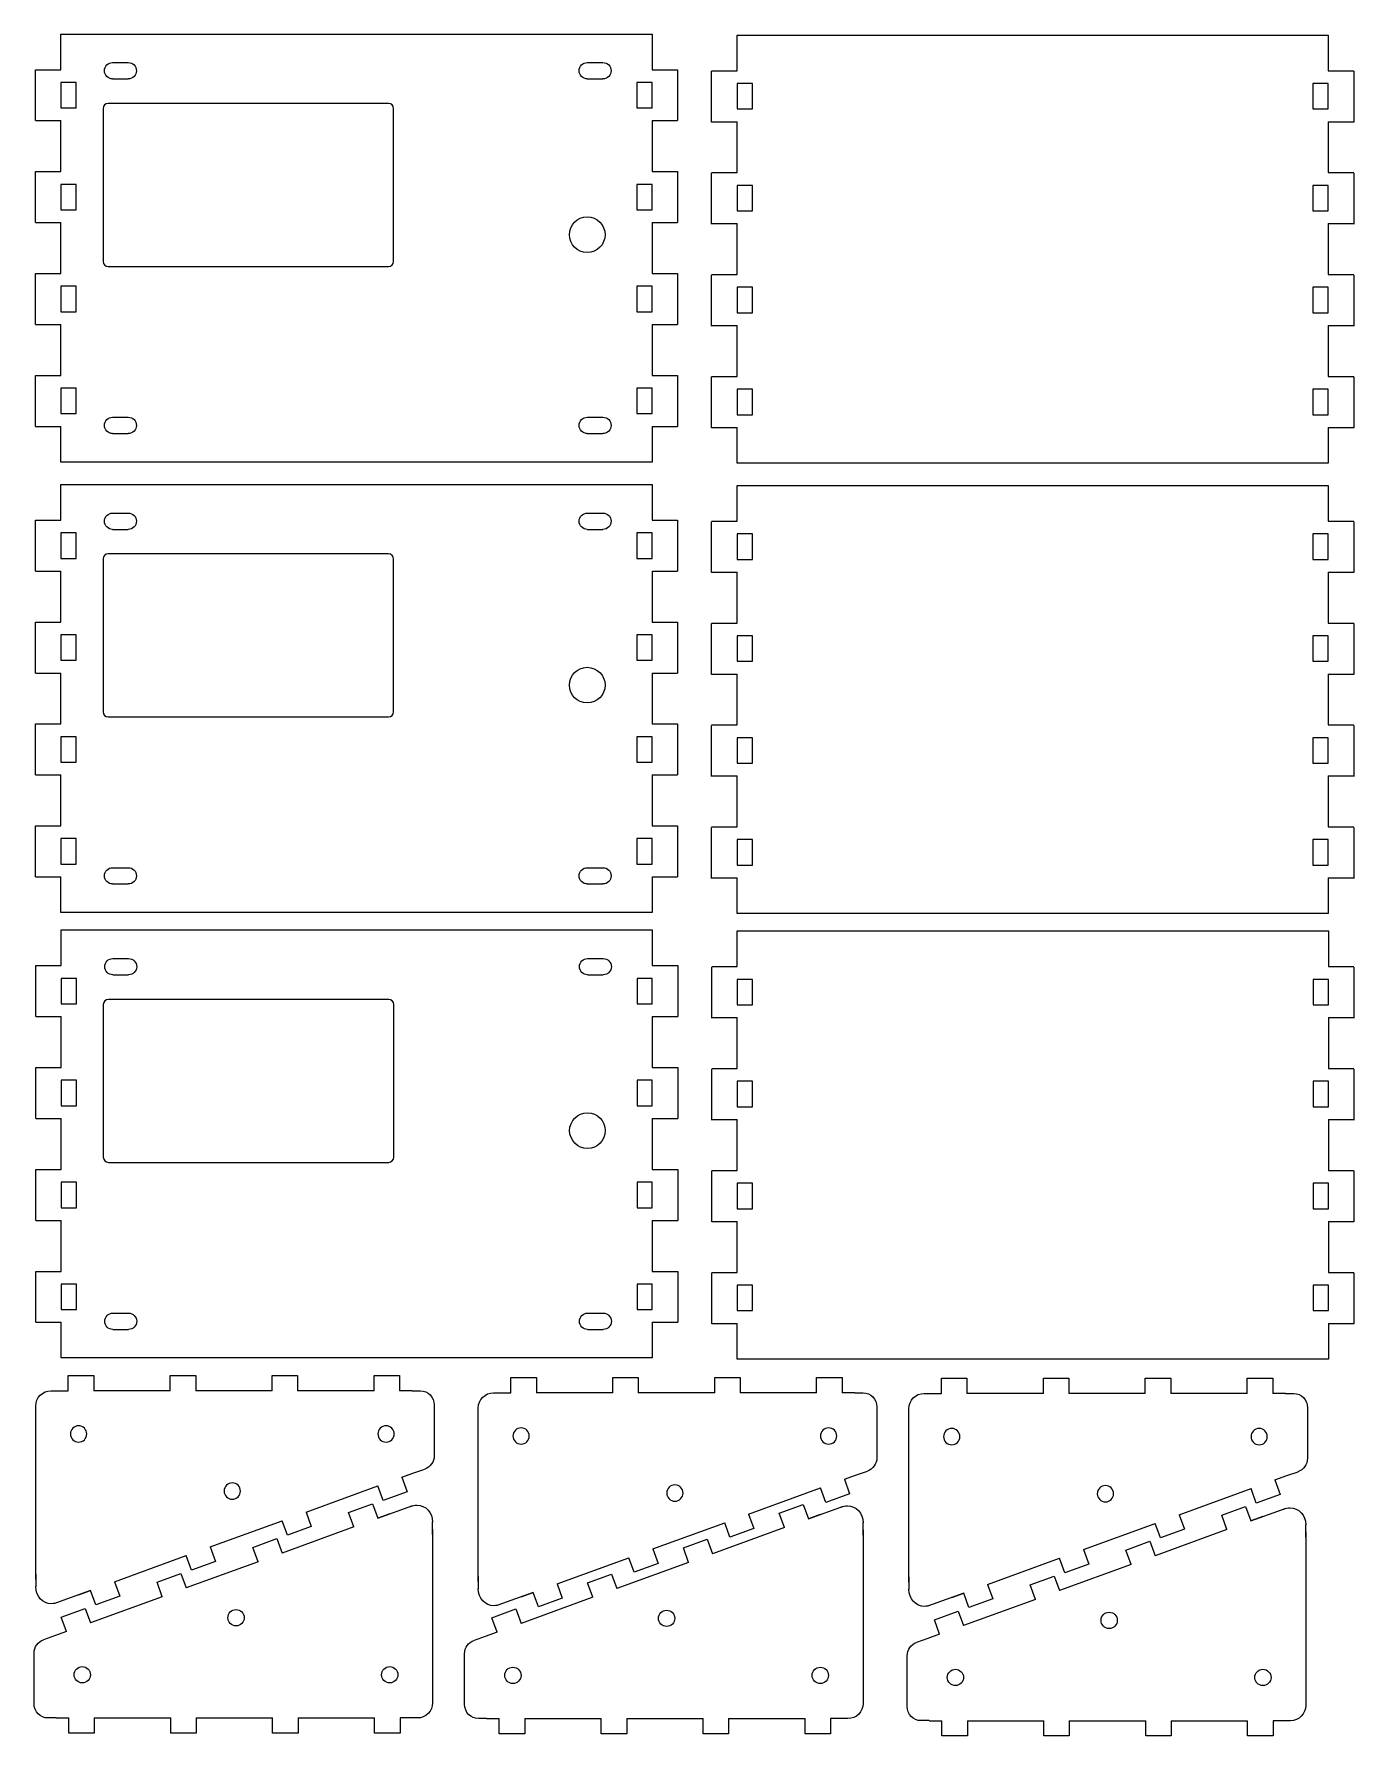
# Model space of a CAD drawing. Header units: centimetres. Extents: x -12.9 to 13, y -16.6 to 16.8.
import ezdxf

# ---------------------------------------------------------------- set-up
doc = ezdxf.new("R2010")
doc.units = ezdxf.units.CM
doc.header["$MEASUREMENT"] = 0
doc.layers.add('Layer 1', color=7, linetype='Continuous')

msp = doc.modelspace()

# ---------------------------------------------------------------- linework, layer by layer
at = {"layer": 'Layer 1', "color": 250, "lineweight": 20}
for points in [[(-12.40729, 15.39034), (-12.10729, 15.39034), (-12.10729, 15.89034), (-12.40729, 15.89034), (-12.40729, 15.39034)], [(-1.10729, 15.39034), (-0.80729, 15.39034), (-0.80729, 15.89034), (-1.10729, 15.89034), (-1.10729, 15.39034)], [(0.86056, 15.37034), (1.16056, 15.37034), (1.16056, 15.87034), (0.86056, 15.87034), (0.86056, 15.37034)], [(12.16056, 15.37034), (12.46056, 15.37034), (12.46056, 15.87034), (12.16056, 15.87034), (12.16056, 15.37034)], [(-12.40729, 13.39034), (-12.10729, 13.39034), (-12.10729, 13.89034), (-12.40729, 13.89034), (-12.40729, 13.39034)], [(-1.10729, 13.39034), (-0.80729, 13.39034), (-0.80729, 13.89034), (-1.10729, 13.89034), (-1.10729, 13.39034)], [(0.86056, 13.37034), (1.16056, 13.37034), (1.16056, 13.87034), (0.86056, 13.87034), (0.86056, 13.37034)], [(12.16056, 13.37034), (12.46056, 13.37034), (12.46056, 13.87034), (12.16056, 13.87034), (12.16056, 13.37034)], [(-12.40729, 11.39034), (-12.10729, 11.39034), (-12.10729, 11.89034), (-12.40729, 11.89034), (-12.40729, 11.39034)], [(-1.10729, 11.39034), (-0.80729, 11.39034), (-0.80729, 11.89034), (-1.10729, 11.89034), (-1.10729, 11.39034)], [(0.86056, 11.37034), (1.16056, 11.37034), (1.16056, 11.87034), (0.86056, 11.87034), (0.86056, 11.37034)], [(12.16056, 11.37034), (12.46056, 11.37034), (12.46056, 11.87034), (12.16056, 11.87034), (12.16056, 11.37034)], [(-12.40729, 9.39034), (-12.10729, 9.39034), (-12.10729, 9.89034), (-12.40729, 9.89034), (-12.40729, 9.39034)], [(-1.10729, 9.39034), (-0.80729, 9.39034), (-0.80729, 9.89034), (-1.10729, 9.89034), (-1.10729, 9.39034)], [(0.86056, 9.37034), (1.16056, 9.37034), (1.16056, 9.87034), (0.86056, 9.87034), (0.86056, 9.37034)], [(12.16056, 9.37034), (12.46056, 9.37034), (12.46056, 9.87034), (12.16056, 9.87034), (12.16056, 9.37034)], [(-12.40729, 6.55034), (-12.10729, 6.55034), (-12.10729, 7.05034), (-12.40729, 7.05034), (-12.40729, 6.55034)], [(-1.10729, 6.55034), (-0.80729, 6.55034), (-0.80729, 7.05034), (-1.10729, 7.05034), (-1.10729, 6.55034)], [(0.86056, 6.53034), (1.16056, 6.53034), (1.16056, 7.03034), (0.86056, 7.03034), (0.86056, 6.53034)], [(12.16056, 6.53034), (12.46056, 6.53034), (12.46056, 7.03034), (12.16056, 7.03034), (12.16056, 6.53034)], [(-12.40729, 4.55034), (-12.10729, 4.55034), (-12.10729, 5.05034), (-12.40729, 5.05034), (-12.40729, 4.55034)], [(-1.10729, 4.55034), (-0.80729, 4.55034), (-0.80729, 5.05034), (-1.10729, 5.05034), (-1.10729, 4.55034)], [(0.86056, 4.53034), (1.16056, 4.53034), (1.16056, 5.03034), (0.86056, 5.03034), (0.86056, 4.53034)], [(12.16056, 4.53034), (12.46056, 4.53034), (12.46056, 5.03034), (12.16056, 5.03034), (12.16056, 4.53034)], [(-12.40729, 2.55034), (-12.10729, 2.55034), (-12.10729, 3.05034), (-12.40729, 3.05034), (-12.40729, 2.55034)], [(-1.10729, 2.55034), (-0.80729, 2.55034), (-0.80729, 3.05034), (-1.10729, 3.05034), (-1.10729, 2.55034)], [(0.86056, 2.53034), (1.16056, 2.53034), (1.16056, 3.03034), (0.86056, 3.03034), (0.86056, 2.53034)], [(12.16056, 2.53034), (12.46056, 2.53034), (12.46056, 3.03034), (12.16056, 3.03034), (12.16056, 2.53034)], [(-12.40729, 0.55034), (-12.10729, 0.55034), (-12.10729, 1.05034), (-12.40729, 1.05034), (-12.40729, 0.55034)], [(-1.10729, 0.55034), (-0.80729, 0.55034), (-0.80729, 1.05034), (-1.10729, 1.05034), (-1.10729, 0.55034)], [(0.86056, 0.53034), (1.16056, 0.53034), (1.16056, 1.03034), (0.86056, 1.03034), (0.86056, 0.53034)], [(12.16056, 0.53034), (12.46056, 0.53034), (12.46056, 1.03034), (12.16056, 1.03034), (12.16056, 0.53034)], [(-12.40242, -2.19224), (-12.10242, -2.19224), (-12.10242, -1.69224), (-12.40242, -1.69224), (-12.40242, -2.19224)], [(-1.10242, -2.19224), (-0.80242, -2.19224), (-0.80242, -1.69224), (-1.10242, -1.69224), (-1.10242, -2.19224)], [(0.86543, -2.21224), (1.16543, -2.21224), (1.16543, -1.71224), (0.86543, -1.71224), (0.86543, -2.21224)], [(12.16543, -2.21224), (12.46543, -2.21224), (12.46543, -1.71224), (12.16543, -1.71224), (12.16543, -2.21224)], [(-12.40242, -4.19224), (-12.10242, -4.19224), (-12.10242, -3.69224), (-12.40242, -3.69224), (-12.40242, -4.19224)], [(-1.10242, -4.19224), (-0.80242, -4.19224), (-0.80242, -3.69224), (-1.10242, -3.69224), (-1.10242, -4.19224)], [(0.86543, -4.21224), (1.16543, -4.21224), (1.16543, -3.71224), (0.86543, -3.71224), (0.86543, -4.21224)], [(12.16543, -4.21224), (12.46543, -4.21224), (12.46543, -3.71224), (12.16543, -3.71224), (12.16543, -4.21224)], [(-12.40242, -6.19224), (-12.10242, -6.19224), (-12.10242, -5.69224), (-12.40242, -5.69224), (-12.40242, -6.19224)], [(-1.10242, -6.19224), (-0.80242, -6.19224), (-0.80242, -5.69224), (-1.10242, -5.69224), (-1.10242, -6.19224)], [(0.86543, -6.21224), (1.16543, -6.21224), (1.16543, -5.71224), (0.86543, -5.71224), (0.86543, -6.21224)], [(12.16543, -6.21224), (12.46543, -6.21224), (12.46543, -5.71224), (12.16543, -5.71224), (12.16543, -6.21224)], [(-12.40242, -8.19224), (-12.10242, -8.19224), (-12.10242, -7.69224), (-12.40242, -7.69224), (-12.40242, -8.19224)], [(-1.10242, -8.19224), (-0.80242, -8.19224), (-0.80242, -7.69224), (-1.10242, -7.69224), (-1.10242, -8.19224)], [(0.86543, -8.21224), (1.16543, -8.21224), (1.16543, -7.71224), (0.86543, -7.71224), (0.86543, -8.21224)], [(12.16543, -8.21224), (12.46543, -8.21224), (12.46543, -7.71224), (12.16543, -7.71224), (12.16543, -8.21224)]]:
    msp.add_lwpolyline(points, close=True, dxfattribs=at)
for centre, major_axis in [((-2.0801, 12.90239), (0, 0.35)), ((-2.0801, 4.06239), (0, 0.35)), ((-2.07523, -4.68019), (0, 0.35)), ((-8.97134, -14.23886), (0, 0.16)), ((-0.5225, -14.25136), (0, 0.16)), ((8.16194, -14.29136), (0, 0.16)), ((-11.98788, -15.35886), (0, 0.16)), ((-5.9548, -15.35886), (0, 0.16)), ((-3.53904, -15.37136), (0, 0.16)), ((2.49404, -15.37136), (0, 0.16)), ((5.1454, -15.41136), (0, 0.16)), ((11.17848, -15.41136), (0, 0.16))]:
    msp.add_ellipse(centre, major_axis=major_axis, ratio=1, dxfattribs=at)
for points, knots in [([(-12.40729, 16.14034), (-12.40729, 16.14034), (-12.40729, 16.84034), (-12.40729, 16.84034), (-12.40729, 16.84034), (-12.40729, 16.84034), (-0.8073, 16.84034), (-0.8073, 16.84034), (-0.8073, 16.84034), (-0.8073, 16.84034), (-0.8073, 16.14034), (-0.8073, 16.14034)], [0, 0, 0, 0, 0.25, 0.25, 0.25, 0.25, 0.5, 0.5, 0.5, 0.5, 1, 1, 1, 1]), ([(0.86056, 16.12034), (0.86056, 16.12034), (0.86056, 16.82034), (0.86056, 16.82034), (0.86056, 16.82034), (0.86056, 16.82034), (12.46055, 16.82034), (12.46055, 16.82034), (12.46055, 16.82034), (12.46055, 16.82034), (12.46055, 16.12034), (12.46055, 16.12034)], [0, 0, 0, 0, 0.25, 0.25, 0.25, 0.25, 0.5, 0.5, 0.5, 0.5, 1, 1, 1, 1]), ([(-11.39268, 15.96), (-11.48105, 15.96), (-11.55268, 16.03163), (-11.55268, 16.12), (-11.55268, 16.12), (-11.55268, 16.20837), (-11.48105, 16.28), (-11.39268, 16.28)], [0, 0, 0, 0, 0.33333333, 0.33333333, 0.33333333, 0.33333333, 1, 1, 1, 1]), ([(-11.08571, 16.28), (-10.99734, 16.28), (-10.92571, 16.20837), (-10.92571, 16.12), (-10.92571, 16.12), (-10.92571, 16.03163), (-10.99734, 15.96), (-11.08571, 15.96)], [0, 0, 0, 0, 0.33333333, 0.33333333, 0.33333333, 0.33333333, 1, 1, 1, 1]), ([(-2.07799, 15.96), (-2.16636, 15.96), (-2.23799, 16.03163), (-2.23799, 16.12), (-2.23799, 16.12), (-2.23799, 16.20837), (-2.16636, 16.28), (-2.07799, 16.28)], [0, 0, 0, 0, 0.33333333, 0.33333333, 0.33333333, 0.33333333, 1, 1, 1, 1]), ([(-1.77102, 16.28), (-1.68265, 16.28), (-1.61102, 16.20837), (-1.61102, 16.12), (-1.61102, 16.12), (-1.61102, 16.03163), (-1.68265, 15.96), (-1.77102, 15.96)], [0, 0, 0, 0, 0.33333333, 0.33333333, 0.33333333, 0.33333333, 1, 1, 1, 1]), ([(-11.48038, 15.47892), (-11.48038, 15.47892), (-5.98068, 15.47892), (-5.98068, 15.47892), (-5.98068, 15.47892), (-5.92559, 15.47892), (-5.88053, 15.43386), (-5.88053, 15.37877), (-5.88053, 15.37877), (-5.88053, 15.37877), (-5.88053, 12.37907), (-5.88053, 12.37907), (-5.88053, 12.37907), (-5.88053, 12.32398), (-5.92559, 12.27892), (-5.98068, 12.27892), (-5.98068, 12.27892), (-5.98068, 12.27892), (-11.48038, 12.27892), (-11.48038, 12.27892), (-11.48038, 12.27892), (-11.53547, 12.27892), (-11.58053, 12.32398), (-11.58053, 12.37907), (-11.58053, 12.37907), (-11.58053, 12.37907), (-11.58053, 15.37877), (-11.58053, 15.37877), (-11.58053, 15.37877), (-11.58053, 15.43386), (-11.53547, 15.47892), (-11.48038, 15.47892)], [0, 0, 0, 0, 0.11111111, 0.11111111, 0.11111111, 0.11111111, 0.22222222, 0.22222222, 0.22222222, 0.22222222, 0.33333333, 0.33333333, 0.33333333, 0.33333333, 0.44444444, 0.44444444, 0.44444444, 0.44444444, 0.55555556, 0.55555556, 0.55555556, 0.55555556, 0.66666667, 0.66666667, 0.66666667, 0.66666667, 0.77777778, 0.77777778, 0.77777778, 0.77777778, 1, 1, 1, 1]), ([(-0.8073, 9.14034), (-0.8073, 9.14034), (-0.8073, 8.44034), (-0.8073, 8.44034), (-0.8073, 8.44034), (-0.8073, 8.44034), (-12.40729, 8.44034), (-12.40729, 8.44034), (-12.40729, 8.44034), (-12.40729, 8.44034), (-12.40729, 9.14034), (-12.40729, 9.14034)], [0, 0, 0, 0, 0.25, 0.25, 0.25, 0.25, 0.5, 0.5, 0.5, 0.5, 1, 1, 1, 1]), ([(-11.39266, 9.0002), (-11.48103, 9.0002), (-11.55266, 9.07183), (-11.55266, 9.1602), (-11.55266, 9.1602), (-11.55266, 9.24857), (-11.48103, 9.3202), (-11.39266, 9.3202)], [0, 0, 0, 0, 0.33333333, 0.33333333, 0.33333333, 0.33333333, 1, 1, 1, 1]), ([(-11.08569, 9.3202), (-10.99732, 9.3202), (-10.92569, 9.24857), (-10.92569, 9.1602), (-10.92569, 9.1602), (-10.92569, 9.07183), (-10.99732, 9.0002), (-11.08569, 9.0002)], [0, 0, 0, 0, 0.33333333, 0.33333333, 0.33333333, 0.33333333, 1, 1, 1, 1]), ([(-2.07799, 9.0002), (-2.16636, 9.0002), (-2.23799, 9.07183), (-2.23799, 9.1602), (-2.23799, 9.1602), (-2.23799, 9.24857), (-2.16636, 9.3202), (-2.07799, 9.3202)], [0, 0, 0, 0, 0.33333333, 0.33333333, 0.33333333, 0.33333333, 1, 1, 1, 1]), ([(-1.77102, 9.3202), (-1.68265, 9.3202), (-1.61102, 9.24857), (-1.61102, 9.1602), (-1.61102, 9.1602), (-1.61102, 9.07183), (-1.68265, 9.0002), (-1.77102, 9.0002)], [0, 0, 0, 0, 0.33333333, 0.33333333, 0.33333333, 0.33333333, 1, 1, 1, 1]), ([(12.46055, 9.12034), (12.46055, 9.12034), (12.46055, 8.42034), (12.46055, 8.42034), (12.46055, 8.42034), (12.46055, 8.42034), (0.86056, 8.42034), (0.86056, 8.42034), (0.86056, 8.42034), (0.86056, 8.42034), (0.86056, 9.12034), (0.86056, 9.12034)], [0, 0, 0, 0, 0.25, 0.25, 0.25, 0.25, 0.5, 0.5, 0.5, 0.5, 1, 1, 1, 1]), ([(-12.40729, 7.30034), (-12.40729, 7.30034), (-12.40729, 8.00034), (-12.40729, 8.00034), (-12.40729, 8.00034), (-12.40729, 8.00034), (-0.8073, 8.00034), (-0.8073, 8.00034), (-0.8073, 8.00034), (-0.8073, 8.00034), (-0.8073, 7.30034), (-0.8073, 7.30034)], [0, 0, 0, 0, 0.25, 0.25, 0.25, 0.25, 0.5, 0.5, 0.5, 0.5, 1, 1, 1, 1]), ([(0.86056, 7.28034), (0.86056, 7.28034), (0.86056, 7.98034), (0.86056, 7.98034), (0.86056, 7.98034), (0.86056, 7.98034), (12.46055, 7.98034), (12.46055, 7.98034), (12.46055, 7.98034), (12.46055, 7.98034), (12.46055, 7.28034), (12.46055, 7.28034)], [0, 0, 0, 0, 0.25, 0.25, 0.25, 0.25, 0.5, 0.5, 0.5, 0.5, 1, 1, 1, 1]), ([(-11.39268, 7.12), (-11.48105, 7.12), (-11.55268, 7.19163), (-11.55268, 7.28), (-11.55268, 7.28), (-11.55268, 7.36837), (-11.48105, 7.44), (-11.39268, 7.44)], [0, 0, 0, 0, 0.33333333, 0.33333333, 0.33333333, 0.33333333, 1, 1, 1, 1]), ([(-11.08571, 7.44), (-10.99734, 7.44), (-10.92571, 7.36837), (-10.92571, 7.28), (-10.92571, 7.28), (-10.92571, 7.19163), (-10.99734, 7.12), (-11.08571, 7.12)], [0, 0, 0, 0, 0.33333333, 0.33333333, 0.33333333, 0.33333333, 1, 1, 1, 1]), ([(-2.07799, 7.12), (-2.16636, 7.12), (-2.23799, 7.19163), (-2.23799, 7.28), (-2.23799, 7.28), (-2.23799, 7.36837), (-2.16636, 7.44), (-2.07799, 7.44)], [0, 0, 0, 0, 0.33333333, 0.33333333, 0.33333333, 0.33333333, 1, 1, 1, 1]), ([(-1.77102, 7.44), (-1.68265, 7.44), (-1.61102, 7.36837), (-1.61102, 7.28), (-1.61102, 7.28), (-1.61102, 7.19163), (-1.68265, 7.12), (-1.77102, 7.12)], [0, 0, 0, 0, 0.33333333, 0.33333333, 0.33333333, 0.33333333, 1, 1, 1, 1]), ([(-11.48038, 6.63892), (-11.48038, 6.63892), (-5.98068, 6.63892), (-5.98068, 6.63892), (-5.98068, 6.63892), (-5.92559, 6.63892), (-5.88053, 6.59386), (-5.88053, 6.53877), (-5.88053, 6.53877), (-5.88053, 6.53877), (-5.88053, 3.53907), (-5.88053, 3.53907), (-5.88053, 3.53907), (-5.88053, 3.48398), (-5.92559, 3.43892), (-5.98068, 3.43892), (-5.98068, 3.43892), (-5.98068, 3.43892), (-11.48038, 3.43892), (-11.48038, 3.43892), (-11.48038, 3.43892), (-11.53547, 3.43892), (-11.58053, 3.48398), (-11.58053, 3.53907), (-11.58053, 3.53907), (-11.58053, 3.53907), (-11.58053, 6.53877), (-11.58053, 6.53877), (-11.58053, 6.53877), (-11.58053, 6.59386), (-11.53547, 6.63892), (-11.48038, 6.63892)], [0, 0, 0, 0, 0.11111111, 0.11111111, 0.11111111, 0.11111111, 0.22222222, 0.22222222, 0.22222222, 0.22222222, 0.33333333, 0.33333333, 0.33333333, 0.33333333, 0.44444444, 0.44444444, 0.44444444, 0.44444444, 0.55555556, 0.55555556, 0.55555556, 0.55555556, 0.66666667, 0.66666667, 0.66666667, 0.66666667, 0.77777778, 0.77777778, 0.77777778, 0.77777778, 1, 1, 1, 1]), ([(-11.39266, 0.1602), (-11.48103, 0.1602), (-11.55266, 0.23183), (-11.55266, 0.3202), (-11.55266, 0.3202), (-11.55266, 0.40857), (-11.48103, 0.4802), (-11.39266, 0.4802)], [0, 0, 0, 0, 0.33333333, 0.33333333, 0.33333333, 0.33333333, 1, 1, 1, 1]), ([(-11.08569, 0.4802), (-10.99732, 0.4802), (-10.92569, 0.40857), (-10.92569, 0.3202), (-10.92569, 0.3202), (-10.92569, 0.23183), (-10.99732, 0.1602), (-11.08569, 0.1602)], [0, 0, 0, 0, 0.33333333, 0.33333333, 0.33333333, 0.33333333, 1, 1, 1, 1]), ([(-2.07799, 0.1602), (-2.16636, 0.1602), (-2.23799, 0.23183), (-2.23799, 0.3202), (-2.23799, 0.3202), (-2.23799, 0.40857), (-2.16636, 0.4802), (-2.07799, 0.4802)], [0, 0, 0, 0, 0.33333333, 0.33333333, 0.33333333, 0.33333333, 1, 1, 1, 1]), ([(-1.77102, 0.4802), (-1.68265, 0.4802), (-1.61102, 0.40857), (-1.61102, 0.3202), (-1.61102, 0.3202), (-1.61102, 0.23183), (-1.68265, 0.1602), (-1.77102, 0.1602)], [0, 0, 0, 0, 0.33333333, 0.33333333, 0.33333333, 0.33333333, 1, 1, 1, 1]), ([(-0.8073, 0.30034), (-0.8073, 0.30034), (-0.8073, -0.39966), (-0.8073, -0.39966), (-0.8073, -0.39966), (-0.8073, -0.39966), (-12.40729, -0.39966), (-12.40729, -0.39966), (-12.40729, -0.39966), (-12.40729, -0.39966), (-12.40729, 0.30034), (-12.40729, 0.30034)], [0, 0, 0, 0, 0.25, 0.25, 0.25, 0.25, 0.5, 0.5, 0.5, 0.5, 1, 1, 1, 1]), ([(12.46055, 0.28034), (12.46055, 0.28034), (12.46055, -0.41966), (12.46055, -0.41966), (12.46055, -0.41966), (12.46055, -0.41966), (0.86056, -0.41966), (0.86056, -0.41966), (0.86056, -0.41966), (0.86056, -0.41966), (0.86056, 0.28034), (0.86056, 0.28034)], [0, 0, 0, 0, 0.25, 0.25, 0.25, 0.25, 0.5, 0.5, 0.5, 0.5, 1, 1, 1, 1]), ([(-12.40242, -1.44224), (-12.40242, -1.44224), (-12.40242, -0.74224), (-12.40242, -0.74224), (-12.40242, -0.74224), (-12.40242, -0.74224), (-0.80243, -0.74224), (-0.80243, -0.74224), (-0.80243, -0.74224), (-0.80243, -0.74224), (-0.80243, -1.44224), (-0.80243, -1.44224)], [0, 0, 0, 0, 0.25, 0.25, 0.25, 0.25, 0.5, 0.5, 0.5, 0.5, 1, 1, 1, 1]), ([(0.86543, -1.46224), (0.86543, -1.46224), (0.86543, -0.76224), (0.86543, -0.76224), (0.86543, -0.76224), (0.86543, -0.76224), (12.46542, -0.76224), (12.46542, -0.76224), (12.46542, -0.76224), (12.46542, -0.76224), (12.46542, -1.46224), (12.46542, -1.46224)], [0, 0, 0, 0, 0.25, 0.25, 0.25, 0.25, 0.5, 0.5, 0.5, 0.5, 1, 1, 1, 1]), ([(-11.38781, -1.62258), (-11.47618, -1.62258), (-11.54781, -1.55095), (-11.54781, -1.46258), (-11.54781, -1.46258), (-11.54781, -1.37421), (-11.47618, -1.30258), (-11.38781, -1.30258)], [0, 0, 0, 0, 0.33333333, 0.33333333, 0.33333333, 0.33333333, 1, 1, 1, 1]), ([(-11.08084, -1.30258), (-10.99247, -1.30258), (-10.92084, -1.37421), (-10.92084, -1.46258), (-10.92084, -1.46258), (-10.92084, -1.55095), (-10.99247, -1.62258), (-11.08084, -1.62258)], [0, 0, 0, 0, 0.33333333, 0.33333333, 0.33333333, 0.33333333, 1, 1, 1, 1]), ([(-2.07312, -1.62258), (-2.16149, -1.62258), (-2.23312, -1.55095), (-2.23312, -1.46258), (-2.23312, -1.46258), (-2.23312, -1.37421), (-2.16149, -1.30258), (-2.07312, -1.30258)], [0, 0, 0, 0, 0.33333333, 0.33333333, 0.33333333, 0.33333333, 1, 1, 1, 1]), ([(-1.76615, -1.30258), (-1.67778, -1.30258), (-1.60615, -1.37421), (-1.60615, -1.46258), (-1.60615, -1.46258), (-1.60615, -1.55095), (-1.67778, -1.62258), (-1.76615, -1.62258)], [0, 0, 0, 0, 0.33333333, 0.33333333, 0.33333333, 0.33333333, 1, 1, 1, 1]), ([(-11.47551, -2.10366), (-11.47551, -2.10366), (-5.97581, -2.10366), (-5.97581, -2.10366), (-5.97581, -2.10366), (-5.92072, -2.10366), (-5.87566, -2.14872), (-5.87566, -2.20381), (-5.87566, -2.20381), (-5.87566, -2.20381), (-5.87566, -5.20351), (-5.87566, -5.20351), (-5.87566, -5.20351), (-5.87566, -5.2586), (-5.92072, -5.30366), (-5.97581, -5.30366), (-5.97581, -5.30366), (-5.97581, -5.30366), (-11.47551, -5.30366), (-11.47551, -5.30366), (-11.47551, -5.30366), (-11.5306, -5.30366), (-11.57566, -5.2586), (-11.57566, -5.20351), (-11.57566, -5.20351), (-11.57566, -5.20351), (-11.57566, -2.20381), (-11.57566, -2.20381), (-11.57566, -2.20381), (-11.57566, -2.14872), (-11.5306, -2.10366), (-11.47551, -2.10366)], [0, 0, 0, 0, 0.11111111, 0.11111111, 0.11111111, 0.11111111, 0.22222222, 0.22222222, 0.22222222, 0.22222222, 0.33333333, 0.33333333, 0.33333333, 0.33333333, 0.44444444, 0.44444444, 0.44444444, 0.44444444, 0.55555556, 0.55555556, 0.55555556, 0.55555556, 0.66666667, 0.66666667, 0.66666667, 0.66666667, 0.77777778, 0.77777778, 0.77777778, 0.77777778, 1, 1, 1, 1]), ([(-11.38779, -8.58238), (-11.47616, -8.58238), (-11.54779, -8.51075), (-11.54779, -8.42238), (-11.54779, -8.42238), (-11.54779, -8.33401), (-11.47616, -8.26238), (-11.38779, -8.26238)], [0, 0, 0, 0, 0.33333333, 0.33333333, 0.33333333, 0.33333333, 1, 1, 1, 1]), ([(-11.08082, -8.26238), (-10.99245, -8.26238), (-10.92082, -8.33401), (-10.92082, -8.42238), (-10.92082, -8.42238), (-10.92082, -8.51075), (-10.99245, -8.58238), (-11.08082, -8.58238)], [0, 0, 0, 0, 0.33333333, 0.33333333, 0.33333333, 0.33333333, 1, 1, 1, 1]), ([(-2.07312, -8.58238), (-2.16149, -8.58238), (-2.23312, -8.51075), (-2.23312, -8.42238), (-2.23312, -8.42238), (-2.23312, -8.33401), (-2.16149, -8.26238), (-2.07312, -8.26238)], [0, 0, 0, 0, 0.33333333, 0.33333333, 0.33333333, 0.33333333, 1, 1, 1, 1]), ([(-1.76615, -8.26238), (-1.67778, -8.26238), (-1.60615, -8.33401), (-1.60615, -8.42238), (-1.60615, -8.42238), (-1.60615, -8.51075), (-1.67778, -8.58238), (-1.76615, -8.58238)], [0, 0, 0, 0, 0.33333333, 0.33333333, 0.33333333, 0.33333333, 1, 1, 1, 1]), ([(-0.80243, -8.44224), (-0.80243, -8.44224), (-0.80243, -9.14224), (-0.80243, -9.14224), (-0.80243, -9.14224), (-0.80243, -9.14224), (-12.40242, -9.14224), (-12.40242, -9.14224), (-12.40242, -9.14224), (-12.40242, -9.14224), (-12.40242, -8.44224), (-12.40242, -8.44224)], [0, 0, 0, 0, 0.25, 0.25, 0.25, 0.25, 0.5, 0.5, 0.5, 0.5, 1, 1, 1, 1]), ([(12.46542, -8.46224), (12.46542, -8.46224), (12.46542, -9.16224), (12.46542, -9.16224), (12.46542, -9.16224), (12.46542, -9.16224), (0.86543, -9.16224), (0.86543, -9.16224), (0.86543, -9.16224), (0.86543, -9.16224), (0.86543, -8.46224), (0.86543, -8.46224)], [0, 0, 0, 0, 0.25, 0.25, 0.25, 0.25, 0.5, 0.5, 0.5, 0.5, 1, 1, 1, 1]), ([(-12.90241, -13.49032), (-12.90241, -13.49032), (-12.90241, -10.08484), (-12.90241, -10.08484), (-12.90241, -10.08484), (-12.90241, -9.91984), (-12.76741, -9.78484), (-12.60241, -9.78484), (-12.60241, -9.78484), (-12.60241, -9.78484), (-12.26214, -9.78484), (-12.26214, -9.78484)], [0, 0, 0, 0, 0.25, 0.25, 0.25, 0.25, 0.5, 0.5, 0.5, 0.5, 1, 1, 1, 1]), ([(-5.51363, -9.78551), (-5.51363, -9.78551), (-5.35041, -9.78551), (-5.35041, -9.78551), (-5.35041, -9.78551), (-5.20226, -9.78551), (-5.08105, -9.91077), (-5.08105, -10.06384), (-5.08105, -10.06384), (-5.08105, -10.06384), (-5.08105, -11.05718), (-5.08105, -11.05718), (-5.08105, -11.05718), (-5.08105, -11.17989), (-5.15895, -11.28472), (-5.26616, -11.32148)], [0, 0, 0, 0, 0.2, 0.2, 0.2, 0.2, 0.4, 0.4, 0.4, 0.4, 0.6, 0.6, 0.6, 0.6, 1, 1, 1, 1]), ([(-4.21797, -13.53032), (-4.21797, -13.53032), (-4.21797, -10.12484), (-4.21797, -10.12484), (-4.21797, -10.12484), (-4.21797, -9.95984), (-4.08297, -9.82484), (-3.91797, -9.82484), (-3.91797, -9.82484), (-3.91797, -9.82484), (-3.5777, -9.82484), (-3.5777, -9.82484)], [0, 0, 0, 0, 0.25, 0.25, 0.25, 0.25, 0.5, 0.5, 0.5, 0.5, 1, 1, 1, 1]), ([(3.17081, -9.82551), (3.17081, -9.82551), (3.33403, -9.82551), (3.33403, -9.82551), (3.33403, -9.82551), (3.48218, -9.82551), (3.60339, -9.95077), (3.60339, -10.10384), (3.60339, -10.10384), (3.60339, -10.10384), (3.60339, -11.09718), (3.60339, -11.09718), (3.60339, -11.09718), (3.60339, -11.21989), (3.52549, -11.32472), (3.41828, -11.36148)], [0, 0, 0, 0, 0.2, 0.2, 0.2, 0.2, 0.4, 0.4, 0.4, 0.4, 0.6, 0.6, 0.6, 0.6, 1, 1, 1, 1]), ([(4.23087, -13.54282), (4.23087, -13.54282), (4.23087, -10.13734), (4.23087, -10.13734), (4.23087, -10.13734), (4.23087, -9.97234), (4.36587, -9.83734), (4.53087, -9.83734), (4.53087, -9.83734), (4.53087, -9.83734), (4.87114, -9.83734), (4.87114, -9.83734)], [0, 0, 0, 0, 0.25, 0.25, 0.25, 0.25, 0.5, 0.5, 0.5, 0.5, 1, 1, 1, 1]), ([(11.61965, -9.83801), (11.61965, -9.83801), (11.78287, -9.83801), (11.78287, -9.83801), (11.78287, -9.83801), (11.93102, -9.83801), (12.05223, -9.96327), (12.05223, -10.11634), (12.05223, -10.11634), (12.05223, -10.11634), (12.05223, -11.10968), (12.05223, -11.10968), (12.05223, -11.10968), (12.05223, -11.23239), (11.97433, -11.33722), (11.86712, -11.37398)], [0, 0, 0, 0, 0.2, 0.2, 0.2, 0.2, 0.4, 0.4, 0.4, 0.4, 0.6, 0.6, 0.6, 0.6, 1, 1, 1, 1]), ([(-12.06099, -10.79326), (-12.14936, -10.79326), (-12.22099, -10.72163), (-12.22099, -10.63326), (-12.22099, -10.63326), (-12.22099, -10.54489), (-12.14936, -10.47326), (-12.06099, -10.47326), (-12.06099, -10.47326), (-11.97262, -10.47326), (-11.90099, -10.54489), (-11.90099, -10.63326), (-11.90099, -10.63326), (-11.90099, -10.72163), (-11.97262, -10.79326), (-12.06099, -10.79326)], [0, 0, 0, 0, 0.2, 0.2, 0.2, 0.2, 0.4, 0.4, 0.4, 0.4, 0.6, 0.6, 0.6, 0.6, 1, 1, 1, 1]), ([(-6.02791, -10.79326), (-6.11628, -10.79326), (-6.18791, -10.72163), (-6.18791, -10.63326), (-6.18791, -10.63326), (-6.18791, -10.54489), (-6.11628, -10.47326), (-6.02791, -10.47326), (-6.02791, -10.47326), (-5.93954, -10.47326), (-5.86791, -10.54489), (-5.86791, -10.63326), (-5.86791, -10.63326), (-5.86791, -10.72163), (-5.93954, -10.79326), (-6.02791, -10.79326)], [0, 0, 0, 0, 0.2, 0.2, 0.2, 0.2, 0.4, 0.4, 0.4, 0.4, 0.6, 0.6, 0.6, 0.6, 1, 1, 1, 1]), ([(-3.37655, -10.83326), (-3.46492, -10.83326), (-3.53655, -10.76163), (-3.53655, -10.67326), (-3.53655, -10.67326), (-3.53655, -10.58489), (-3.46492, -10.51326), (-3.37655, -10.51326), (-3.37655, -10.51326), (-3.28818, -10.51326), (-3.21655, -10.58489), (-3.21655, -10.67326), (-3.21655, -10.67326), (-3.21655, -10.76163), (-3.28818, -10.83326), (-3.37655, -10.83326)], [0, 0, 0, 0, 0.2, 0.2, 0.2, 0.2, 0.4, 0.4, 0.4, 0.4, 0.6, 0.6, 0.6, 0.6, 1, 1, 1, 1]), ([(2.65653, -10.83326), (2.56816, -10.83326), (2.49653, -10.76163), (2.49653, -10.67326), (2.49653, -10.67326), (2.49653, -10.58489), (2.56816, -10.51326), (2.65653, -10.51326), (2.65653, -10.51326), (2.7449, -10.51326), (2.81653, -10.58489), (2.81653, -10.67326), (2.81653, -10.67326), (2.81653, -10.76163), (2.7449, -10.83326), (2.65653, -10.83326)], [0, 0, 0, 0, 0.2, 0.2, 0.2, 0.2, 0.4, 0.4, 0.4, 0.4, 0.6, 0.6, 0.6, 0.6, 1, 1, 1, 1]), ([(5.07229, -10.84576), (4.98392, -10.84576), (4.91229, -10.77413), (4.91229, -10.68576), (4.91229, -10.68576), (4.91229, -10.59739), (4.98392, -10.52576), (5.07229, -10.52576), (5.07229, -10.52576), (5.16066, -10.52576), (5.23229, -10.59739), (5.23229, -10.68576), (5.23229, -10.68576), (5.23229, -10.77413), (5.16066, -10.84576), (5.07229, -10.84576)], [0, 0, 0, 0, 0.2, 0.2, 0.2, 0.2, 0.4, 0.4, 0.4, 0.4, 0.6, 0.6, 0.6, 0.6, 1, 1, 1, 1]), ([(11.10537, -10.84576), (11.017, -10.84576), (10.94537, -10.77413), (10.94537, -10.68576), (10.94537, -10.68576), (10.94537, -10.59739), (11.017, -10.52576), (11.10537, -10.52576), (11.10537, -10.52576), (11.19374, -10.52576), (11.26537, -10.59739), (11.26537, -10.68576), (11.26537, -10.68576), (11.26537, -10.77413), (11.19374, -10.84576), (11.10537, -10.84576)], [0, 0, 0, 0, 0.2, 0.2, 0.2, 0.2, 0.4, 0.4, 0.4, 0.4, 0.6, 0.6, 0.6, 0.6, 1, 1, 1, 1]), ([(-9.04445, -11.91326), (-9.13282, -11.91326), (-9.20445, -11.84163), (-9.20445, -11.75326), (-9.20445, -11.75326), (-9.20445, -11.66489), (-9.13282, -11.59326), (-9.04445, -11.59326), (-9.04445, -11.59326), (-8.95608, -11.59326), (-8.88445, -11.66489), (-8.88445, -11.75326), (-8.88445, -11.75326), (-8.88445, -11.84163), (-8.95608, -11.91326), (-9.04445, -11.91326)], [0, 0, 0, 0, 0.2, 0.2, 0.2, 0.2, 0.4, 0.4, 0.4, 0.4, 0.6, 0.6, 0.6, 0.6, 1, 1, 1, 1]), ([(-0.36001, -11.95326), (-0.44838, -11.95326), (-0.52001, -11.88163), (-0.52001, -11.79326), (-0.52001, -11.79326), (-0.52001, -11.70489), (-0.44838, -11.63326), (-0.36001, -11.63326), (-0.36001, -11.63326), (-0.27164, -11.63326), (-0.20001, -11.70489), (-0.20001, -11.79326), (-0.20001, -11.79326), (-0.20001, -11.88163), (-0.27164, -11.95326), (-0.36001, -11.95326)], [0, 0, 0, 0, 0.2, 0.2, 0.2, 0.2, 0.4, 0.4, 0.4, 0.4, 0.6, 0.6, 0.6, 0.6, 1, 1, 1, 1]), ([(8.08883, -11.96576), (8.00046, -11.96576), (7.92883, -11.89413), (7.92883, -11.80576), (7.92883, -11.80576), (7.92883, -11.71739), (8.00046, -11.64576), (8.08883, -11.64576), (8.08883, -11.64576), (8.1772, -11.64576), (8.24883, -11.71739), (8.24883, -11.80576), (8.24883, -11.80576), (8.24883, -11.89413), (8.1772, -11.96576), (8.08883, -11.96576)], [0, 0, 0, 0, 0.2, 0.2, 0.2, 0.2, 0.4, 0.4, 0.4, 0.4, 0.6, 0.6, 0.6, 0.6, 1, 1, 1, 1]), ([(-5.5432, -12.05407), (-5.50633, -12.03743), (-5.46583, -12.02823), (-5.42334, -12.02823), (-5.42334, -12.02823), (-5.25214, -12.02823), (-5.11336, -12.17748), (-5.11336, -12.3616), (-5.11336, -12.3616), (-5.11336, -12.36288), (-5.11337, -12.36416), (-5.11338, -12.36543)], [0, 0, 0, 0, 0.25, 0.25, 0.25, 0.25, 0.5, 0.5, 0.5, 0.5, 1, 1, 1, 1]), ([(2.90564, -12.06657), (2.94251, -12.04993), (2.98301, -12.04073), (3.0255, -12.04073), (3.0255, -12.04073), (3.1967, -12.04073), (3.33548, -12.18998), (3.33548, -12.3741), (3.33548, -12.3741), (3.33548, -12.37538), (3.33547, -12.37666), (3.33546, -12.37793)], [0, 0, 0, 0, 0.25, 0.25, 0.25, 0.25, 0.5, 0.5, 0.5, 0.5, 1, 1, 1, 1]), ([(11.59008, -12.10657), (11.62695, -12.08993), (11.66745, -12.08073), (11.70994, -12.08073), (11.70994, -12.08073), (11.88114, -12.08073), (12.01992, -12.22998), (12.01992, -12.4141), (12.01992, -12.4141), (12.01992, -12.41538), (12.01991, -12.41666), (12.0199, -12.41793)], [0, 0, 0, 0, 0.25, 0.25, 0.25, 0.25, 0.5, 0.5, 0.5, 0.5, 1, 1, 1, 1]), ([(-5.11338, -12.5018), (-5.11338, -12.5018), (-5.11338, -15.90728), (-5.11338, -15.90728), (-5.11338, -15.90728), (-5.11338, -16.07228), (-5.24838, -16.20728), (-5.41338, -16.20728), (-5.41338, -16.20728), (-5.41338, -16.20728), (-5.75365, -16.20728), (-5.75365, -16.20728)], [0, 0, 0, 0, 0.25, 0.25, 0.25, 0.25, 0.5, 0.5, 0.5, 0.5, 1, 1, 1, 1]), ([(3.33546, -12.5143), (3.33546, -12.5143), (3.33546, -15.91978), (3.33546, -15.91978), (3.33546, -15.91978), (3.33546, -16.08478), (3.20046, -16.21978), (3.03546, -16.21978), (3.03546, -16.21978), (3.03546, -16.21978), (2.69519, -16.21978), (2.69519, -16.21978)], [0, 0, 0, 0, 0.25, 0.25, 0.25, 0.25, 0.5, 0.5, 0.5, 0.5, 1, 1, 1, 1]), ([(12.0199, -12.5543), (12.0199, -12.5543), (12.0199, -15.95978), (12.0199, -15.95978), (12.0199, -15.95978), (12.0199, -16.12478), (11.8849, -16.25978), (11.7199, -16.25978), (11.7199, -16.25978), (11.7199, -16.25978), (11.37963, -16.25978), (11.37963, -16.25978)], [0, 0, 0, 0, 0.25, 0.25, 0.25, 0.25, 0.5, 0.5, 0.5, 0.5, 1, 1, 1, 1]), ([(-12.47259, -13.93805), (-12.50946, -13.95469), (-12.54996, -13.96389), (-12.59245, -13.96389), (-12.59245, -13.96389), (-12.76365, -13.96389), (-12.90243, -13.81464), (-12.90243, -13.63052), (-12.90243, -13.63052), (-12.90243, -13.62924), (-12.90242, -13.62796), (-12.90241, -13.62669)], [0, 0, 0, 0, 0.25, 0.25, 0.25, 0.25, 0.5, 0.5, 0.5, 0.5, 1, 1, 1, 1]), ([(-3.78815, -13.97805), (-3.82502, -13.99469), (-3.86552, -14.00389), (-3.90801, -14.00389), (-3.90801, -14.00389), (-4.07921, -14.00389), (-4.21799, -13.85464), (-4.21799, -13.67052), (-4.21799, -13.67052), (-4.21799, -13.66924), (-4.21798, -13.66796), (-4.21797, -13.66669)], [0, 0, 0, 0, 0.25, 0.25, 0.25, 0.25, 0.5, 0.5, 0.5, 0.5, 1, 1, 1, 1]), ([(4.66069, -13.99055), (4.62382, -14.00719), (4.58332, -14.01639), (4.54083, -14.01639), (4.54083, -14.01639), (4.36963, -14.01639), (4.23085, -13.86714), (4.23085, -13.68302), (4.23085, -13.68302), (4.23085, -13.68174), (4.23086, -13.68046), (4.23087, -13.67919)], [0, 0, 0, 0, 0.25, 0.25, 0.25, 0.25, 0.5, 0.5, 0.5, 0.5, 1, 1, 1, 1]), ([(-12.50216, -16.20661), (-12.50216, -16.20661), (-12.66538, -16.20661), (-12.66538, -16.20661), (-12.66538, -16.20661), (-12.81353, -16.20661), (-12.93474, -16.08135), (-12.93474, -15.92828), (-12.93474, -15.92828), (-12.93474, -15.92828), (-12.93474, -14.93494), (-12.93474, -14.93494), (-12.93474, -14.93494), (-12.93474, -14.81223), (-12.85684, -14.7074), (-12.74963, -14.67064)], [0, 0, 0, 0, 0.2, 0.2, 0.2, 0.2, 0.4, 0.4, 0.4, 0.4, 0.6, 0.6, 0.6, 0.6, 1, 1, 1, 1]), ([(-4.05332, -16.21911), (-4.05332, -16.21911), (-4.21654, -16.21911), (-4.21654, -16.21911), (-4.21654, -16.21911), (-4.36469, -16.21911), (-4.4859, -16.09385), (-4.4859, -15.94078), (-4.4859, -15.94078), (-4.4859, -15.94078), (-4.4859, -14.94744), (-4.4859, -14.94744), (-4.4859, -14.94744), (-4.4859, -14.82473), (-4.408, -14.7199), (-4.30079, -14.68314)], [0, 0, 0, 0, 0.2, 0.2, 0.2, 0.2, 0.4, 0.4, 0.4, 0.4, 0.6, 0.6, 0.6, 0.6, 1, 1, 1, 1]), ([(4.63112, -16.25911), (4.63112, -16.25911), (4.4679, -16.25911), (4.4679, -16.25911), (4.4679, -16.25911), (4.31975, -16.25911), (4.19854, -16.13385), (4.19854, -15.98078), (4.19854, -15.98078), (4.19854, -15.98078), (4.19854, -14.98744), (4.19854, -14.98744), (4.19854, -14.98744), (4.19854, -14.86473), (4.27644, -14.7599), (4.38365, -14.72314)], [0, 0, 0, 0, 0.2, 0.2, 0.2, 0.2, 0.4, 0.4, 0.4, 0.4, 0.6, 0.6, 0.6, 0.6, 1, 1, 1, 1])]:
    msp.add_open_spline(points, degree=3, knots=knots, dxfattribs=at)
for points in [[(-12.9073, 15.14034), (-12.9073, 15.14034), (-12.9073, 16.14034), (-12.9073, 16.14034)], [(-12.9073, 16.14034), (-12.9073, 16.14034), (-12.40729, 16.14034), (-12.40729, 16.14034)], [(-11.39268, 16.28), (-11.39268, 16.28), (-11.08571, 16.28), (-11.08571, 16.28)], [(-2.07799, 16.28), (-2.07799, 16.28), (-1.77102, 16.28), (-1.77102, 16.28)], [(-0.8073, 16.14034), (-0.8073, 16.14034), (-0.3073, 16.14034), (-0.3073, 16.14034)], [(-0.3073, 16.14034), (-0.3073, 16.14034), (-0.3073, 15.14034), (-0.3073, 15.14034)], [(0.36055, 16.12034), (0.36055, 16.12034), (0.86056, 16.12034), (0.86056, 16.12034)], [(0.36055, 15.11034), (0.36055, 15.11034), (0.36055, 16.11034), (0.36055, 16.11034)], [(12.46055, 16.12034), (12.46055, 16.12034), (12.96055, 16.12034), (12.96055, 16.12034)], [(12.96055, 16.11034), (12.96055, 16.11034), (12.96055, 15.11034), (12.96055, 15.11034)], [(-11.39268, 15.96), (-11.39268, 15.96), (-11.08571, 15.96), (-11.08571, 15.96)], [(-2.07799, 15.96), (-2.07799, 15.96), (-1.77102, 15.96), (-1.77102, 15.96)], [(-12.9073, 15.14034), (-12.9073, 15.14034), (-12.40729, 15.14034), (-12.40729, 15.14034)], [(-12.40729, 14.14034), (-12.40729, 14.14034), (-12.40729, 15.14034), (-12.40729, 15.14034)], [(-0.8073, 15.14034), (-0.8073, 15.14034), (-0.8073, 14.14034), (-0.8073, 14.14034)], [(-0.8073, 15.14034), (-0.8073, 15.14034), (-0.3073, 15.14034), (-0.3073, 15.14034)], [(0.36055, 15.12034), (0.36055, 15.12034), (0.86056, 15.12034), (0.86056, 15.12034)], [(0.86056, 14.12034), (0.86056, 14.12034), (0.86056, 15.12034), (0.86056, 15.12034)], [(12.46055, 15.12034), (12.46055, 15.12034), (12.46055, 14.12034), (12.46055, 14.12034)], [(12.46055, 15.12034), (12.46055, 15.12034), (12.96055, 15.12034), (12.96055, 15.12034)], [(-12.9073, 13.14034), (-12.9073, 13.14034), (-12.9073, 14.14034), (-12.9073, 14.14034)], [(-12.9073, 14.14034), (-12.9073, 14.14034), (-12.40729, 14.14034), (-12.40729, 14.14034)], [(-0.8073, 14.14034), (-0.8073, 14.14034), (-0.3073, 14.14034), (-0.3073, 14.14034)], [(-0.3073, 14.14034), (-0.3073, 14.14034), (-0.3073, 13.14034), (-0.3073, 13.14034)], [(0.36055, 14.12034), (0.36055, 14.12034), (0.86056, 14.12034), (0.86056, 14.12034)], [(0.36055, 13.11034), (0.36055, 13.11034), (0.36055, 14.11034), (0.36055, 14.11034)], [(12.46055, 14.12034), (12.46055, 14.12034), (12.96055, 14.12034), (12.96055, 14.12034)], [(12.96055, 14.11034), (12.96055, 14.11034), (12.96055, 13.11034), (12.96055, 13.11034)], [(-12.9073, 13.14034), (-12.9073, 13.14034), (-12.40729, 13.14034), (-12.40729, 13.14034)], [(-12.40729, 12.14034), (-12.40729, 12.14034), (-12.40729, 13.14034), (-12.40729, 13.14034)], [(-0.8073, 13.14034), (-0.8073, 13.14034), (-0.8073, 12.14034), (-0.8073, 12.14034)], [(-0.8073, 13.14034), (-0.8073, 13.14034), (-0.3073, 13.14034), (-0.3073, 13.14034)], [(0.36055, 13.12034), (0.36055, 13.12034), (0.86056, 13.12034), (0.86056, 13.12034)], [(0.86056, 12.12034), (0.86056, 12.12034), (0.86056, 13.12034), (0.86056, 13.12034)], [(12.46055, 13.12034), (12.46055, 13.12034), (12.46055, 12.12034), (12.46055, 12.12034)], [(12.46055, 13.12034), (12.46055, 13.12034), (12.96055, 13.12034), (12.96055, 13.12034)], [(-12.9073, 11.14034), (-12.9073, 11.14034), (-12.9073, 12.14034), (-12.9073, 12.14034)], [(-12.9073, 12.14034), (-12.9073, 12.14034), (-12.40729, 12.14034), (-12.40729, 12.14034)], [(-0.8073, 12.14034), (-0.8073, 12.14034), (-0.3073, 12.14034), (-0.3073, 12.14034)], [(-0.3073, 12.14034), (-0.3073, 12.14034), (-0.3073, 11.14034), (-0.3073, 11.14034)], [(0.36055, 12.12034), (0.36055, 12.12034), (0.86056, 12.12034), (0.86056, 12.12034)], [(0.36055, 11.11034), (0.36055, 11.11034), (0.36055, 12.11034), (0.36055, 12.11034)], [(12.46055, 12.12034), (12.46055, 12.12034), (12.96055, 12.12034), (12.96055, 12.12034)], [(12.96055, 12.11034), (12.96055, 12.11034), (12.96055, 11.11034), (12.96055, 11.11034)], [(-12.9073, 11.14034), (-12.9073, 11.14034), (-12.40729, 11.14034), (-12.40729, 11.14034)], [(-12.40729, 10.14034), (-12.40729, 10.14034), (-12.40729, 11.14034), (-12.40729, 11.14034)], [(-0.8073, 11.14034), (-0.8073, 11.14034), (-0.8073, 10.14034), (-0.8073, 10.14034)], [(-0.8073, 11.14034), (-0.8073, 11.14034), (-0.3073, 11.14034), (-0.3073, 11.14034)], [(0.36055, 11.12034), (0.36055, 11.12034), (0.86056, 11.12034), (0.86056, 11.12034)], [(0.86056, 10.12034), (0.86056, 10.12034), (0.86056, 11.12034), (0.86056, 11.12034)], [(12.46055, 11.12034), (12.46055, 11.12034), (12.46055, 10.12034), (12.46055, 10.12034)], [(12.46055, 11.12034), (12.46055, 11.12034), (12.96055, 11.12034), (12.96055, 11.12034)], [(-12.9073, 9.14034), (-12.9073, 9.14034), (-12.9073, 10.14034), (-12.9073, 10.14034)], [(-12.9073, 10.14034), (-12.9073, 10.14034), (-12.40729, 10.14034), (-12.40729, 10.14034)], [(-0.8073, 10.14034), (-0.8073, 10.14034), (-0.3073, 10.14034), (-0.3073, 10.14034)], [(-0.3073, 10.14034), (-0.3073, 10.14034), (-0.3073, 9.14034), (-0.3073, 9.14034)], [(0.36055, 10.12034), (0.36055, 10.12034), (0.86056, 10.12034), (0.86056, 10.12034)], [(0.36055, 9.11034), (0.36055, 9.11034), (0.36055, 10.11034), (0.36055, 10.11034)], [(12.46055, 10.12034), (12.46055, 10.12034), (12.96055, 10.12034), (12.96055, 10.12034)], [(12.96055, 10.11034), (12.96055, 10.11034), (12.96055, 9.11034), (12.96055, 9.11034)], [(-12.9073, 9.14034), (-12.9073, 9.14034), (-12.40729, 9.14034), (-12.40729, 9.14034)], [(-11.39266, 9.3202), (-11.39266, 9.3202), (-11.08569, 9.3202), (-11.08569, 9.3202)], [(-2.07799, 9.3202), (-2.07799, 9.3202), (-1.77102, 9.3202), (-1.77102, 9.3202)], [(-0.8073, 9.14034), (-0.8073, 9.14034), (-0.3073, 9.14034), (-0.3073, 9.14034)], [(0.36055, 9.12034), (0.36055, 9.12034), (0.86056, 9.12034), (0.86056, 9.12034)], [(12.46055, 9.12034), (12.46055, 9.12034), (12.96055, 9.12034), (12.96055, 9.12034)], [(-11.39266, 9.0002), (-11.39266, 9.0002), (-11.08569, 9.0002), (-11.08569, 9.0002)], [(-2.07799, 9.0002), (-2.07799, 9.0002), (-1.77102, 9.0002), (-1.77102, 9.0002)], [(-11.39268, 7.44), (-11.39268, 7.44), (-11.08571, 7.44), (-11.08571, 7.44)], [(-2.07799, 7.44), (-2.07799, 7.44), (-1.77102, 7.44), (-1.77102, 7.44)], [(-12.9073, 6.30034), (-12.9073, 6.30034), (-12.9073, 7.30034), (-12.9073, 7.30034)], [(-12.9073, 7.30034), (-12.9073, 7.30034), (-12.40729, 7.30034), (-12.40729, 7.30034)], [(-11.39268, 7.12), (-11.39268, 7.12), (-11.08571, 7.12), (-11.08571, 7.12)], [(-2.07799, 7.12), (-2.07799, 7.12), (-1.77102, 7.12), (-1.77102, 7.12)], [(-0.8073, 7.30034), (-0.8073, 7.30034), (-0.3073, 7.30034), (-0.3073, 7.30034)], [(-0.3073, 7.30034), (-0.3073, 7.30034), (-0.3073, 6.30034), (-0.3073, 6.30034)], [(0.36055, 7.28034), (0.36055, 7.28034), (0.86056, 7.28034), (0.86056, 7.28034)], [(0.36055, 6.27034), (0.36055, 6.27034), (0.36055, 7.27034), (0.36055, 7.27034)], [(12.46055, 7.28034), (12.46055, 7.28034), (12.96055, 7.28034), (12.96055, 7.28034)], [(12.96055, 7.27034), (12.96055, 7.27034), (12.96055, 6.27034), (12.96055, 6.27034)], [(-12.9073, 6.30034), (-12.9073, 6.30034), (-12.40729, 6.30034), (-12.40729, 6.30034)], [(-12.40729, 5.30034), (-12.40729, 5.30034), (-12.40729, 6.30034), (-12.40729, 6.30034)], [(-0.8073, 6.30034), (-0.8073, 6.30034), (-0.8073, 5.30034), (-0.8073, 5.30034)], [(-0.8073, 6.30034), (-0.8073, 6.30034), (-0.3073, 6.30034), (-0.3073, 6.30034)], [(0.36055, 6.28034), (0.36055, 6.28034), (0.86056, 6.28034), (0.86056, 6.28034)], [(0.86056, 5.28034), (0.86056, 5.28034), (0.86056, 6.28034), (0.86056, 6.28034)], [(12.46055, 6.28034), (12.46055, 6.28034), (12.46055, 5.28034), (12.46055, 5.28034)], [(12.46055, 6.28034), (12.46055, 6.28034), (12.96055, 6.28034), (12.96055, 6.28034)], [(-12.9073, 4.30034), (-12.9073, 4.30034), (-12.9073, 5.30034), (-12.9073, 5.30034)], [(-12.9073, 5.30034), (-12.9073, 5.30034), (-12.40729, 5.30034), (-12.40729, 5.30034)], [(-0.8073, 5.30034), (-0.8073, 5.30034), (-0.3073, 5.30034), (-0.3073, 5.30034)], [(-0.3073, 5.30034), (-0.3073, 5.30034), (-0.3073, 4.30034), (-0.3073, 4.30034)], [(0.36055, 5.28034), (0.36055, 5.28034), (0.86056, 5.28034), (0.86056, 5.28034)], [(0.36055, 4.27034), (0.36055, 4.27034), (0.36055, 5.27034), (0.36055, 5.27034)], [(12.46055, 5.28034), (12.46055, 5.28034), (12.96055, 5.28034), (12.96055, 5.28034)], [(12.96055, 5.27034), (12.96055, 5.27034), (12.96055, 4.27034), (12.96055, 4.27034)], [(-12.9073, 4.30034), (-12.9073, 4.30034), (-12.40729, 4.30034), (-12.40729, 4.30034)], [(-12.40729, 3.30034), (-12.40729, 3.30034), (-12.40729, 4.30034), (-12.40729, 4.30034)], [(-0.8073, 4.30034), (-0.8073, 4.30034), (-0.8073, 3.30034), (-0.8073, 3.30034)], [(-0.8073, 4.30034), (-0.8073, 4.30034), (-0.3073, 4.30034), (-0.3073, 4.30034)], [(0.36055, 4.28034), (0.36055, 4.28034), (0.86056, 4.28034), (0.86056, 4.28034)], [(0.86056, 3.28034), (0.86056, 3.28034), (0.86056, 4.28034), (0.86056, 4.28034)], [(12.46055, 4.28034), (12.46055, 4.28034), (12.46055, 3.28034), (12.46055, 3.28034)], [(12.46055, 4.28034), (12.46055, 4.28034), (12.96055, 4.28034), (12.96055, 4.28034)], [(-12.9073, 2.30034), (-12.9073, 2.30034), (-12.9073, 3.30034), (-12.9073, 3.30034)], [(-12.9073, 3.30034), (-12.9073, 3.30034), (-12.40729, 3.30034), (-12.40729, 3.30034)], [(-0.8073, 3.30034), (-0.8073, 3.30034), (-0.3073, 3.30034), (-0.3073, 3.30034)], [(-0.3073, 3.30034), (-0.3073, 3.30034), (-0.3073, 2.30034), (-0.3073, 2.30034)], [(0.36055, 3.28034), (0.36055, 3.28034), (0.86056, 3.28034), (0.86056, 3.28034)], [(0.36055, 2.27034), (0.36055, 2.27034), (0.36055, 3.27034), (0.36055, 3.27034)], [(12.46055, 3.28034), (12.46055, 3.28034), (12.96055, 3.28034), (12.96055, 3.28034)], [(12.96055, 3.27034), (12.96055, 3.27034), (12.96055, 2.27034), (12.96055, 2.27034)], [(-12.9073, 2.30034), (-12.9073, 2.30034), (-12.40729, 2.30034), (-12.40729, 2.30034)], [(-12.40729, 1.30034), (-12.40729, 1.30034), (-12.40729, 2.30034), (-12.40729, 2.30034)], [(-0.8073, 2.30034), (-0.8073, 2.30034), (-0.8073, 1.30034), (-0.8073, 1.30034)], [(-0.8073, 2.30034), (-0.8073, 2.30034), (-0.3073, 2.30034), (-0.3073, 2.30034)], [(0.36055, 2.28034), (0.36055, 2.28034), (0.86056, 2.28034), (0.86056, 2.28034)], [(0.86056, 1.28034), (0.86056, 1.28034), (0.86056, 2.28034), (0.86056, 2.28034)], [(12.46055, 2.28034), (12.46055, 2.28034), (12.46055, 1.28034), (12.46055, 1.28034)], [(12.46055, 2.28034), (12.46055, 2.28034), (12.96055, 2.28034), (12.96055, 2.28034)], [(-12.9073, 0.30034), (-12.9073, 0.30034), (-12.9073, 1.30034), (-12.9073, 1.30034)], [(-12.9073, 1.30034), (-12.9073, 1.30034), (-12.40729, 1.30034), (-12.40729, 1.30034)], [(-0.8073, 1.30034), (-0.8073, 1.30034), (-0.3073, 1.30034), (-0.3073, 1.30034)], [(-0.3073, 1.30034), (-0.3073, 1.30034), (-0.3073, 0.30034), (-0.3073, 0.30034)], [(0.36055, 1.28034), (0.36055, 1.28034), (0.86056, 1.28034), (0.86056, 1.28034)], [(0.36055, 0.27034), (0.36055, 0.27034), (0.36055, 1.27034), (0.36055, 1.27034)], [(12.46055, 1.28034), (12.46055, 1.28034), (12.96055, 1.28034), (12.96055, 1.28034)], [(12.96055, 1.27034), (12.96055, 1.27034), (12.96055, 0.27034), (12.96055, 0.27034)], [(-11.39266, 0.4802), (-11.39266, 0.4802), (-11.08569, 0.4802), (-11.08569, 0.4802)], [(-2.07799, 0.4802), (-2.07799, 0.4802), (-1.77102, 0.4802), (-1.77102, 0.4802)], [(-12.9073, 0.30034), (-12.9073, 0.30034), (-12.40729, 0.30034), (-12.40729, 0.30034)], [(-11.39266, 0.1602), (-11.39266, 0.1602), (-11.08569, 0.1602), (-11.08569, 0.1602)], [(-2.07799, 0.1602), (-2.07799, 0.1602), (-1.77102, 0.1602), (-1.77102, 0.1602)], [(-0.8073, 0.30034), (-0.8073, 0.30034), (-0.3073, 0.30034), (-0.3073, 0.30034)], [(0.36055, 0.28034), (0.36055, 0.28034), (0.86056, 0.28034), (0.86056, 0.28034)], [(12.46055, 0.28034), (12.46055, 0.28034), (12.96055, 0.28034), (12.96055, 0.28034)], [(-11.38781, -1.30258), (-11.38781, -1.30258), (-11.08084, -1.30258), (-11.08084, -1.30258)], [(-2.07312, -1.30258), (-2.07312, -1.30258), (-1.76615, -1.30258), (-1.76615, -1.30258)], [(-12.90243, -2.44224), (-12.90243, -2.44224), (-12.90243, -1.44224), (-12.90243, -1.44224)], [(-12.90243, -1.44224), (-12.90243, -1.44224), (-12.40242, -1.44224), (-12.40242, -1.44224)], [(-11.38781, -1.62258), (-11.38781, -1.62258), (-11.08084, -1.62258), (-11.08084, -1.62258)], [(-2.07312, -1.62258), (-2.07312, -1.62258), (-1.76615, -1.62258), (-1.76615, -1.62258)], [(-0.80243, -1.44224), (-0.80243, -1.44224), (-0.30243, -1.44224), (-0.30243, -1.44224)], [(-0.30243, -1.44224), (-0.30243, -1.44224), (-0.30243, -2.44224), (-0.30243, -2.44224)], [(0.36542, -1.46224), (0.36542, -1.46224), (0.86543, -1.46224), (0.86543, -1.46224)], [(0.36542, -2.47224), (0.36542, -2.47224), (0.36542, -1.47224), (0.36542, -1.47224)], [(12.46542, -1.46224), (12.46542, -1.46224), (12.96542, -1.46224), (12.96542, -1.46224)], [(12.96542, -1.47224), (12.96542, -1.47224), (12.96542, -2.47224), (12.96542, -2.47224)], [(-12.90243, -2.44224), (-12.90243, -2.44224), (-12.40242, -2.44224), (-12.40242, -2.44224)], [(-12.40242, -3.44224), (-12.40242, -3.44224), (-12.40242, -2.44224), (-12.40242, -2.44224)], [(-0.80243, -2.44224), (-0.80243, -2.44224), (-0.80243, -3.44224), (-0.80243, -3.44224)], [(-0.80243, -2.44224), (-0.80243, -2.44224), (-0.30243, -2.44224), (-0.30243, -2.44224)], [(0.36542, -2.46224), (0.36542, -2.46224), (0.86543, -2.46224), (0.86543, -2.46224)], [(0.86543, -3.46224), (0.86543, -3.46224), (0.86543, -2.46224), (0.86543, -2.46224)], [(12.46542, -2.46224), (12.46542, -2.46224), (12.46542, -3.46224), (12.46542, -3.46224)], [(12.46542, -2.46224), (12.46542, -2.46224), (12.96542, -2.46224), (12.96542, -2.46224)], [(-12.90243, -4.44224), (-12.90243, -4.44224), (-12.90243, -3.44224), (-12.90243, -3.44224)], [(-12.90243, -3.44224), (-12.90243, -3.44224), (-12.40242, -3.44224), (-12.40242, -3.44224)], [(-0.80243, -3.44224), (-0.80243, -3.44224), (-0.30243, -3.44224), (-0.30243, -3.44224)], [(-0.30243, -3.44224), (-0.30243, -3.44224), (-0.30243, -4.44224), (-0.30243, -4.44224)], [(0.36542, -3.46224), (0.36542, -3.46224), (0.86543, -3.46224), (0.86543, -3.46224)], [(0.36542, -4.47224), (0.36542, -4.47224), (0.36542, -3.47224), (0.36542, -3.47224)], [(12.46542, -3.46224), (12.46542, -3.46224), (12.96542, -3.46224), (12.96542, -3.46224)], [(12.96542, -3.47224), (12.96542, -3.47224), (12.96542, -4.47224), (12.96542, -4.47224)], [(-12.90243, -4.44224), (-12.90243, -4.44224), (-12.40242, -4.44224), (-12.40242, -4.44224)], [(-12.40242, -5.44224), (-12.40242, -5.44224), (-12.40242, -4.44224), (-12.40242, -4.44224)], [(-0.80243, -4.44224), (-0.80243, -4.44224), (-0.80243, -5.44224), (-0.80243, -5.44224)], [(-0.80243, -4.44224), (-0.80243, -4.44224), (-0.30243, -4.44224), (-0.30243, -4.44224)], [(0.36542, -4.46224), (0.36542, -4.46224), (0.86543, -4.46224), (0.86543, -4.46224)], [(0.86543, -5.46224), (0.86543, -5.46224), (0.86543, -4.46224), (0.86543, -4.46224)], [(12.46542, -4.46224), (12.46542, -4.46224), (12.46542, -5.46224), (12.46542, -5.46224)], [(12.46542, -4.46224), (12.46542, -4.46224), (12.96542, -4.46224), (12.96542, -4.46224)], [(-12.90243, -6.44224), (-12.90243, -6.44224), (-12.90243, -5.44224), (-12.90243, -5.44224)], [(-12.90243, -5.44224), (-12.90243, -5.44224), (-12.40242, -5.44224), (-12.40242, -5.44224)], [(-0.80243, -5.44224), (-0.80243, -5.44224), (-0.30243, -5.44224), (-0.30243, -5.44224)], [(-0.30243, -5.44224), (-0.30243, -5.44224), (-0.30243, -6.44224), (-0.30243, -6.44224)], [(0.36542, -5.46224), (0.36542, -5.46224), (0.86543, -5.46224), (0.86543, -5.46224)], [(0.36542, -6.47224), (0.36542, -6.47224), (0.36542, -5.47224), (0.36542, -5.47224)], [(12.46542, -5.46224), (12.46542, -5.46224), (12.96542, -5.46224), (12.96542, -5.46224)], [(12.96542, -5.47224), (12.96542, -5.47224), (12.96542, -6.47224), (12.96542, -6.47224)], [(-12.90243, -6.44224), (-12.90243, -6.44224), (-12.40242, -6.44224), (-12.40242, -6.44224)], [(-12.40242, -7.44224), (-12.40242, -7.44224), (-12.40242, -6.44224), (-12.40242, -6.44224)], [(-0.80243, -6.44224), (-0.80243, -6.44224), (-0.80243, -7.44224), (-0.80243, -7.44224)], [(-0.80243, -6.44224), (-0.80243, -6.44224), (-0.30243, -6.44224), (-0.30243, -6.44224)], [(0.36542, -6.46224), (0.36542, -6.46224), (0.86543, -6.46224), (0.86543, -6.46224)], [(0.86543, -7.46224), (0.86543, -7.46224), (0.86543, -6.46224), (0.86543, -6.46224)], [(12.46542, -6.46224), (12.46542, -6.46224), (12.46542, -7.46224), (12.46542, -7.46224)], [(12.46542, -6.46224), (12.46542, -6.46224), (12.96542, -6.46224), (12.96542, -6.46224)], [(-12.90243, -8.44224), (-12.90243, -8.44224), (-12.90243, -7.44224), (-12.90243, -7.44224)], [(-12.90243, -7.44224), (-12.90243, -7.44224), (-12.40242, -7.44224), (-12.40242, -7.44224)], [(-0.80243, -7.44224), (-0.80243, -7.44224), (-0.30243, -7.44224), (-0.30243, -7.44224)], [(-0.30243, -7.44224), (-0.30243, -7.44224), (-0.30243, -8.44224), (-0.30243, -8.44224)], [(0.36542, -7.46224), (0.36542, -7.46224), (0.86543, -7.46224), (0.86543, -7.46224)], [(0.36542, -8.47224), (0.36542, -8.47224), (0.36542, -7.47224), (0.36542, -7.47224)], [(12.46542, -7.46224), (12.46542, -7.46224), (12.96542, -7.46224), (12.96542, -7.46224)], [(12.96542, -7.47224), (12.96542, -7.47224), (12.96542, -8.47224), (12.96542, -8.47224)], [(-11.38779, -8.26238), (-11.38779, -8.26238), (-11.08082, -8.26238), (-11.08082, -8.26238)], [(-2.07312, -8.26238), (-2.07312, -8.26238), (-1.76615, -8.26238), (-1.76615, -8.26238)], [(-12.90243, -8.44224), (-12.90243, -8.44224), (-12.40242, -8.44224), (-12.40242, -8.44224)], [(-11.38779, -8.58238), (-11.38779, -8.58238), (-11.08082, -8.58238), (-11.08082, -8.58238)], [(-2.07312, -8.58238), (-2.07312, -8.58238), (-1.76615, -8.58238), (-1.76615, -8.58238)], [(-0.80243, -8.44224), (-0.80243, -8.44224), (-0.30243, -8.44224), (-0.30243, -8.44224)], [(0.36542, -8.46224), (0.36542, -8.46224), (0.86543, -8.46224), (0.86543, -8.46224)], [(12.46542, -8.46224), (12.46542, -8.46224), (12.96542, -8.46224), (12.96542, -8.46224)], [(-12.26214, -9.78484), (-12.26214, -9.78484), (-12.26214, -9.48484), (-12.26214, -9.48484)], [(-12.26214, -9.48484), (-12.26214, -9.48484), (-11.76214, -9.48484), (-11.76214, -9.48484)], [(-11.76214, -9.48484), (-11.76214, -9.48484), (-11.76214, -9.78484), (-11.76214, -9.78484)], [(-10.26214, -9.78484), (-10.26214, -9.78484), (-10.26214, -9.48484), (-10.26214, -9.48484)], [(-10.26214, -9.48484), (-10.26214, -9.48484), (-9.76214, -9.48484), (-9.76214, -9.48484)], [(-9.76214, -9.48484), (-9.76214, -9.48484), (-9.76214, -9.78484), (-9.76214, -9.78484)], [(-8.26214, -9.78484), (-8.26214, -9.78484), (-8.26214, -9.48484), (-8.26214, -9.48484)], [(-8.26214, -9.48484), (-8.26214, -9.48484), (-7.76214, -9.48484), (-7.76214, -9.48484)], [(-7.76214, -9.48484), (-7.76214, -9.48484), (-7.76214, -9.78484), (-7.76214, -9.78484)], [(-6.26214, -9.78484), (-6.26214, -9.78484), (-6.26214, -9.48484), (-6.26214, -9.48484)], [(-6.26214, -9.48484), (-6.26214, -9.48484), (-5.76214, -9.48484), (-5.76214, -9.48484)], [(-5.76214, -9.48484), (-5.76214, -9.48484), (-5.76214, -9.78484), (-5.76214, -9.78484)], [(-3.5777, -9.82484), (-3.5777, -9.82484), (-3.5777, -9.52484), (-3.5777, -9.52484)], [(-3.5777, -9.52484), (-3.5777, -9.52484), (-3.0777, -9.52484), (-3.0777, -9.52484)], [(-3.0777, -9.52484), (-3.0777, -9.52484), (-3.0777, -9.82484), (-3.0777, -9.82484)], [(-1.5777, -9.82484), (-1.5777, -9.82484), (-1.5777, -9.52484), (-1.5777, -9.52484)], [(-1.5777, -9.52484), (-1.5777, -9.52484), (-1.0777, -9.52484), (-1.0777, -9.52484)], [(-1.0777, -9.52484), (-1.0777, -9.52484), (-1.0777, -9.82484), (-1.0777, -9.82484)], [(0.4223, -9.82484), (0.4223, -9.82484), (0.4223, -9.52484), (0.4223, -9.52484)], [(0.4223, -9.52484), (0.4223, -9.52484), (0.9223, -9.52484), (0.9223, -9.52484)], [(0.9223, -9.52484), (0.9223, -9.52484), (0.9223, -9.82484), (0.9223, -9.82484)], [(2.4223, -9.82484), (2.4223, -9.82484), (2.4223, -9.52484), (2.4223, -9.52484)], [(2.4223, -9.52484), (2.4223, -9.52484), (2.9223, -9.52484), (2.9223, -9.52484)], [(2.9223, -9.52484), (2.9223, -9.52484), (2.9223, -9.82484), (2.9223, -9.82484)], [(4.87114, -9.83734), (4.87114, -9.83734), (4.87114, -9.53734), (4.87114, -9.53734)], [(4.87114, -9.53734), (4.87114, -9.53734), (5.37114, -9.53734), (5.37114, -9.53734)], [(5.37114, -9.53734), (5.37114, -9.53734), (5.37114, -9.83734), (5.37114, -9.83734)], [(6.87114, -9.83734), (6.87114, -9.83734), (6.87114, -9.53734), (6.87114, -9.53734)], [(6.87114, -9.53734), (6.87114, -9.53734), (7.37114, -9.53734), (7.37114, -9.53734)], [(7.37114, -9.53734), (7.37114, -9.53734), (7.37114, -9.83734), (7.37114, -9.83734)], [(8.87114, -9.83734), (8.87114, -9.83734), (8.87114, -9.53734), (8.87114, -9.53734)], [(8.87114, -9.53734), (8.87114, -9.53734), (9.37114, -9.53734), (9.37114, -9.53734)], [(9.37114, -9.53734), (9.37114, -9.53734), (9.37114, -9.83734), (9.37114, -9.83734)], [(10.87114, -9.83734), (10.87114, -9.83734), (10.87114, -9.53734), (10.87114, -9.53734)], [(10.87114, -9.53734), (10.87114, -9.53734), (11.37114, -9.53734), (11.37114, -9.53734)], [(11.37114, -9.53734), (11.37114, -9.53734), (11.37114, -9.83734), (11.37114, -9.83734)], [(-12.51214, -9.78262), (-12.51214, -9.78262), (-12.51214, -9.78484), (-12.51214, -9.78484)], [(-10.26214, -9.78484), (-10.26214, -9.78484), (-11.76214, -9.78484), (-11.76214, -9.78484)], [(-11.51214, -9.78262), (-11.51214, -9.78262), (-11.51214, -9.78484), (-11.51214, -9.78484)], [(-10.51214, -9.78262), (-10.51214, -9.78262), (-10.51214, -9.78484), (-10.51214, -9.78484)], [(-8.26214, -9.78484), (-8.26214, -9.78484), (-9.76214, -9.78484), (-9.76214, -9.78484)], [(-9.51214, -9.78262), (-9.51214, -9.78262), (-9.51214, -9.78484), (-9.51214, -9.78484)], [(-8.51214, -9.78262), (-8.51214, -9.78262), (-8.51214, -9.78484), (-8.51214, -9.78484)], [(-6.26214, -9.78484), (-6.26214, -9.78484), (-7.76214, -9.78484), (-7.76214, -9.78484)], [(-7.51214, -9.78262), (-7.51214, -9.78262), (-7.51214, -9.78484), (-7.51214, -9.78484)], [(-6.51214, -9.78262), (-6.51214, -9.78262), (-6.51214, -9.78484), (-6.51214, -9.78484)], [(-5.51214, -9.78484), (-5.51214, -9.78484), (-5.76214, -9.78484), (-5.76214, -9.78484)], [(-5.51214, -9.78262), (-5.51214, -9.78262), (-5.51214, -9.78484), (-5.51214, -9.78484)], [(-3.8277, -9.82262), (-3.8277, -9.82262), (-3.8277, -9.82484), (-3.8277, -9.82484)], [(-1.5777, -9.82484), (-1.5777, -9.82484), (-3.0777, -9.82484), (-3.0777, -9.82484)], [(-2.8277, -9.82262), (-2.8277, -9.82262), (-2.8277, -9.82484), (-2.8277, -9.82484)], [(-1.8277, -9.82262), (-1.8277, -9.82262), (-1.8277, -9.82484), (-1.8277, -9.82484)], [(0.4223, -9.82484), (0.4223, -9.82484), (-1.0777, -9.82484), (-1.0777, -9.82484)], [(-0.8277, -9.82262), (-0.8277, -9.82262), (-0.8277, -9.82484), (-0.8277, -9.82484)], [(0.1723, -9.82262), (0.1723, -9.82262), (0.1723, -9.82484), (0.1723, -9.82484)], [(2.4223, -9.82484), (2.4223, -9.82484), (0.9223, -9.82484), (0.9223, -9.82484)], [(1.1723, -9.82262), (1.1723, -9.82262), (1.1723, -9.82484), (1.1723, -9.82484)], [(2.1723, -9.82262), (2.1723, -9.82262), (2.1723, -9.82484), (2.1723, -9.82484)], [(3.1723, -9.82484), (3.1723, -9.82484), (2.9223, -9.82484), (2.9223, -9.82484)], [(3.1723, -9.82262), (3.1723, -9.82262), (3.1723, -9.82484), (3.1723, -9.82484)], [(4.62114, -9.83512), (4.62114, -9.83512), (4.62114, -9.83734), (4.62114, -9.83734)], [(6.87114, -9.83734), (6.87114, -9.83734), (5.37114, -9.83734), (5.37114, -9.83734)], [(5.62114, -9.83512), (5.62114, -9.83512), (5.62114, -9.83734), (5.62114, -9.83734)], [(6.62114, -9.83512), (6.62114, -9.83512), (6.62114, -9.83734), (6.62114, -9.83734)], [(8.87114, -9.83734), (8.87114, -9.83734), (7.37114, -9.83734), (7.37114, -9.83734)], [(7.62114, -9.83512), (7.62114, -9.83512), (7.62114, -9.83734), (7.62114, -9.83734)], [(8.62114, -9.83512), (8.62114, -9.83512), (8.62114, -9.83734), (8.62114, -9.83734)], [(10.87114, -9.83734), (10.87114, -9.83734), (9.37114, -9.83734), (9.37114, -9.83734)], [(9.62114, -9.83512), (9.62114, -9.83512), (9.62114, -9.83734), (9.62114, -9.83734)], [(10.62114, -9.83512), (10.62114, -9.83512), (10.62114, -9.83734), (10.62114, -9.83734)], [(11.62114, -9.83734), (11.62114, -9.83734), (11.37114, -9.83734), (11.37114, -9.83734)], [(11.62114, -9.83512), (11.62114, -9.83512), (11.62114, -9.83734), (11.62114, -9.83734)], [(-5.48314, -11.39618), (-5.48314, -11.39618), (-5.26586, -11.32138), (-5.26586, -11.32138)], [(-7.59745, -12.16573), (-7.59745, -12.16573), (-6.18791, -11.6527), (-6.18791, -11.6527)], [(-6.08451, -11.93677), (-6.08451, -11.93677), (-6.18791, -11.65269), (-6.18791, -11.65269)], [(-5.71807, -11.48169), (-5.71807, -11.48169), (-5.48314, -11.39618), (-5.48314, -11.39618)], [(-5.71807, -11.48168), (-5.71807, -11.48168), (-5.61467, -11.76576), (-5.61467, -11.76576)], [(2.96637, -11.52169), (2.96637, -11.52169), (3.2013, -11.43618), (3.2013, -11.43618)], [(2.96637, -11.52168), (2.96637, -11.52168), (3.06977, -11.80576), (3.06977, -11.80576)], [(3.2013, -11.43618), (3.2013, -11.43618), (3.41858, -11.36138), (3.41858, -11.36138)], [(11.41521, -11.53419), (11.41521, -11.53419), (11.65014, -11.44868), (11.65014, -11.44868)], [(11.41521, -11.53418), (11.41521, -11.53418), (11.51861, -11.81826), (11.51861, -11.81826)], [(11.65014, -11.44868), (11.65014, -11.44868), (11.86742, -11.37388), (11.86742, -11.37388)], [(-6.76296, -12.17424), (-6.76296, -12.17424), (-6.29311, -12.00323), (-6.29311, -12.00323)], [(-6.29312, -12.00323), (-6.29312, -12.00323), (-6.18972, -12.28731), (-6.18972, -12.28731)], [(-5.61468, -11.76576), (-5.61468, -11.76576), (-6.08452, -11.93677), (-6.08452, -11.93677)], [(1.08699, -12.20573), (1.08699, -12.20573), (2.49653, -11.6927), (2.49653, -11.6927)], [(1.68588, -12.18674), (1.68588, -12.18674), (2.15573, -12.01573), (2.15573, -12.01573)], [(2.15572, -12.01573), (2.15572, -12.01573), (2.25912, -12.29981), (2.25912, -12.29981)], [(2.59993, -11.97677), (2.59993, -11.97677), (2.49653, -11.69269), (2.49653, -11.69269)], [(3.06976, -11.80576), (3.06976, -11.80576), (2.59992, -11.97677), (2.59992, -11.97677)], [(9.53583, -12.21823), (9.53583, -12.21823), (10.94537, -11.7052), (10.94537, -11.7052)], [(11.04877, -11.98927), (11.04877, -11.98927), (10.94537, -11.70519), (10.94537, -11.70519)], [(11.5186, -11.81826), (11.5186, -11.81826), (11.04876, -11.98927), (11.04876, -11.98927)], [(-9.47684, -12.84977), (-9.47684, -12.84977), (-8.0673, -12.33674), (-8.0673, -12.33674)], [(-7.9639, -12.62081), (-7.9639, -12.62081), (-8.0673, -12.33673), (-8.0673, -12.33673)], [(-7.59745, -12.16572), (-7.59745, -12.16572), (-7.49405, -12.4498), (-7.49405, -12.4498)], [(-6.65957, -12.45832), (-6.65957, -12.45832), (-6.76297, -12.17424), (-6.76297, -12.17424)], [(-6.18972, -12.28731), (-6.18972, -12.28731), (-5.50025, -12.03857), (-5.50025, -12.03857)], [(-5.9548, -12.2018), (-5.9548, -12.2018), (-6.18972, -12.28731), (-6.18972, -12.28731)], [(-5.9548, -12.2018), (-5.9548, -12.2018), (-5.9527, -12.2018), (-5.9527, -12.2018)], [(-5.11338, -12.60753), (-5.11338, -12.60753), (-5.11338, -12.35777), (-5.11338, -12.35777)], [(1.08699, -12.20572), (1.08699, -12.20572), (1.19039, -12.4898), (1.19039, -12.4898)], [(1.78927, -12.47082), (1.78927, -12.47082), (1.68587, -12.18674), (1.68587, -12.18674)], [(2.25912, -12.29981), (2.25912, -12.29981), (2.94859, -12.05107), (2.94859, -12.05107)], [(2.49404, -12.2143), (2.49404, -12.2143), (2.25912, -12.29981), (2.25912, -12.29981)], [(2.49404, -12.2143), (2.49404, -12.2143), (2.49614, -12.2143), (2.49614, -12.2143)], [(9.53583, -12.21822), (9.53583, -12.21822), (9.63923, -12.5023), (9.63923, -12.5023)], [(10.47371, -12.51082), (10.47371, -12.51082), (10.37031, -12.22674), (10.37031, -12.22674)], [(10.37032, -12.22674), (10.37032, -12.22674), (10.84017, -12.05573), (10.84017, -12.05573)], [(10.84016, -12.05573), (10.84016, -12.05573), (10.94356, -12.33981), (10.94356, -12.33981)], [(10.94356, -12.33981), (10.94356, -12.33981), (11.63303, -12.09107), (11.63303, -12.09107)], [(11.17848, -12.2543), (11.17848, -12.2543), (10.94356, -12.33981), (10.94356, -12.33981)], [(11.17848, -12.2543), (11.17848, -12.2543), (11.18058, -12.2543), (11.18058, -12.2543)], [(-8.64235, -12.85828), (-8.64235, -12.85828), (-8.1725, -12.68727), (-8.1725, -12.68727)], [(-8.1725, -12.68727), (-8.1725, -12.68727), (-8.0691, -12.97135), (-8.0691, -12.97135)], [(-6.65957, -12.45832), (-6.65957, -12.45832), (-8.0691, -12.97134), (-8.0691, -12.97134)], [(-7.49406, -12.4498), (-7.49406, -12.4498), (-7.9639, -12.62081), (-7.9639, -12.62081)], [(-0.7924, -12.88977), (-0.7924, -12.88977), (0.61714, -12.37674), (0.61714, -12.37674)], [(1.78927, -12.47082), (1.78927, -12.47082), (0.37974, -12.98384), (0.37974, -12.98384)], [(0.72054, -12.66081), (0.72054, -12.66081), (0.61714, -12.37673), (0.61714, -12.37673)], [(1.19038, -12.4898), (1.19038, -12.4898), (0.72054, -12.66081), (0.72054, -12.66081)], [(3.33546, -12.62003), (3.33546, -12.62003), (3.33546, -12.37027), (3.33546, -12.37027)], [(7.65644, -12.90227), (7.65644, -12.90227), (9.06598, -12.38924), (9.06598, -12.38924)], [(10.47371, -12.51082), (10.47371, -12.51082), (9.06418, -13.02384), (9.06418, -13.02384)], [(9.16938, -12.67331), (9.16938, -12.67331), (9.06598, -12.38923), (9.06598, -12.38923)], [(9.63922, -12.5023), (9.63922, -12.5023), (9.16938, -12.67331), (9.16938, -12.67331)], [(12.0199, -12.66003), (12.0199, -12.66003), (12.0199, -12.41027), (12.0199, -12.41027)], [(-11.35622, -13.5338), (-11.35622, -13.5338), (-9.94669, -13.02078), (-9.94669, -13.02078)], [(-9.84329, -13.30485), (-9.84329, -13.30485), (-9.94669, -13.02077), (-9.94669, -13.02077)], [(-9.47684, -12.84976), (-9.47684, -12.84976), (-9.37344, -13.13384), (-9.37344, -13.13384)], [(-8.53895, -13.14236), (-8.53895, -13.14236), (-8.64235, -12.85828), (-8.64235, -12.85828)], [(-0.7924, -12.88976), (-0.7924, -12.88976), (-0.689, -13.17384), (-0.689, -13.17384)], [(-0.19351, -12.87078), (-0.19351, -12.87078), (0.27634, -12.69977), (0.27634, -12.69977)], [(-0.09011, -13.15486), (-0.09011, -13.15486), (-0.19351, -12.87078), (-0.19351, -12.87078)], [(0.27634, -12.69977), (0.27634, -12.69977), (0.37974, -12.98385), (0.37974, -12.98385)], [(7.65644, -12.90226), (7.65644, -12.90226), (7.75984, -13.18634), (7.75984, -13.18634)], [(8.49093, -12.91078), (8.49093, -12.91078), (8.96078, -12.73977), (8.96078, -12.73977)], [(8.59433, -13.19486), (8.59433, -13.19486), (8.49093, -12.91078), (8.49093, -12.91078)], [(8.96078, -12.73977), (8.96078, -12.73977), (9.06418, -13.02385), (9.06418, -13.02385)], [(-8.53895, -13.14235), (-8.53895, -13.14235), (-9.94849, -13.65538), (-9.94849, -13.65538)], [(-9.37344, -13.13384), (-9.37344, -13.13384), (-9.84329, -13.30485), (-9.84329, -13.30485)], [(-2.67178, -13.5738), (-2.67178, -13.5738), (-1.26225, -13.06078), (-1.26225, -13.06078)], [(-0.09011, -13.15485), (-0.09011, -13.15485), (-1.49965, -13.66788), (-1.49965, -13.66788)], [(-1.15885, -13.34485), (-1.15885, -13.34485), (-1.26225, -13.06077), (-1.26225, -13.06077)], [(-0.689, -13.17384), (-0.689, -13.17384), (-1.15885, -13.34485), (-1.15885, -13.34485)], [(5.77706, -13.5863), (5.77706, -13.5863), (7.18659, -13.07328), (7.18659, -13.07328)], [(8.59433, -13.19485), (8.59433, -13.19485), (7.18479, -13.70788), (7.18479, -13.70788)], [(7.28999, -13.35735), (7.28999, -13.35735), (7.18659, -13.07327), (7.18659, -13.07327)], [(7.75984, -13.18634), (7.75984, -13.18634), (7.28999, -13.35735), (7.28999, -13.35735)], [(-12.90241, -13.38459), (-12.90241, -13.38459), (-12.90241, -13.63435), (-12.90241, -13.63435)], [(-11.35622, -13.5338), (-11.35622, -13.5338), (-11.25282, -13.81788), (-11.25282, -13.81788)], [(-10.41834, -13.8264), (-10.41834, -13.8264), (-10.52174, -13.54232), (-10.52174, -13.54232)], [(-10.52173, -13.54232), (-10.52173, -13.54232), (-10.05189, -13.37131), (-10.05189, -13.37131)], [(-10.05189, -13.37131), (-10.05189, -13.37131), (-9.94849, -13.65539), (-9.94849, -13.65539)], [(-4.21797, -13.42459), (-4.21797, -13.42459), (-4.21797, -13.67435), (-4.21797, -13.67435)], [(-2.67178, -13.5738), (-2.67178, -13.5738), (-2.56838, -13.85788), (-2.56838, -13.85788)], [(-1.9695, -13.8389), (-1.9695, -13.8389), (-2.0729, -13.55482), (-2.0729, -13.55482)], [(-2.07289, -13.55482), (-2.07289, -13.55482), (-1.60305, -13.38381), (-1.60305, -13.38381)], [(-1.60305, -13.38381), (-1.60305, -13.38381), (-1.49965, -13.66789), (-1.49965, -13.66789)], [(4.23087, -13.43709), (4.23087, -13.43709), (4.23087, -13.68685), (4.23087, -13.68685)], [(5.77706, -13.5863), (5.77706, -13.5863), (5.88046, -13.87038), (5.88046, -13.87038)], [(6.71494, -13.8789), (6.71494, -13.8789), (6.61154, -13.59482), (6.61154, -13.59482)], [(6.61155, -13.59482), (6.61155, -13.59482), (7.08139, -13.42381), (7.08139, -13.42381)], [(7.08139, -13.42381), (7.08139, -13.42381), (7.18479, -13.70789), (7.18479, -13.70789)], [(-11.82607, -13.70481), (-11.82607, -13.70481), (-12.51554, -13.95355), (-12.51554, -13.95355)], [(-12.06099, -13.79032), (-12.06099, -13.79032), (-12.06309, -13.79032), (-12.06309, -13.79032)], [(-12.06099, -13.79032), (-12.06099, -13.79032), (-11.82607, -13.70481), (-11.82607, -13.70481)], [(-10.41834, -13.82639), (-10.41834, -13.82639), (-11.82788, -14.33942), (-11.82788, -14.33942)], [(-11.72267, -13.98889), (-11.72267, -13.98889), (-11.82607, -13.70481), (-11.82607, -13.70481)], [(-11.25283, -13.81788), (-11.25283, -13.81788), (-11.72268, -13.98889), (-11.72268, -13.98889)], [(-3.14163, -13.74481), (-3.14163, -13.74481), (-3.8311, -13.99355), (-3.8311, -13.99355)], [(-1.9695, -13.83889), (-1.9695, -13.83889), (-3.37904, -14.35192), (-3.37904, -14.35192)], [(-3.37655, -13.83032), (-3.37655, -13.83032), (-3.37865, -13.83032), (-3.37865, -13.83032)], [(-3.37655, -13.83032), (-3.37655, -13.83032), (-3.14163, -13.74481), (-3.14163, -13.74481)], [(-3.03823, -14.02889), (-3.03823, -14.02889), (-3.14163, -13.74481), (-3.14163, -13.74481)], [(-2.56839, -13.85788), (-2.56839, -13.85788), (-3.03824, -14.02889), (-3.03824, -14.02889)], [(5.30721, -13.75731), (5.30721, -13.75731), (4.61774, -14.00605), (4.61774, -14.00605)], [(5.07229, -13.84282), (5.07229, -13.84282), (5.07019, -13.84282), (5.07019, -13.84282)], [(5.07229, -13.84282), (5.07229, -13.84282), (5.30721, -13.75731), (5.30721, -13.75731)], [(6.71494, -13.87889), (6.71494, -13.87889), (5.3054, -14.39192), (5.3054, -14.39192)], [(5.41061, -14.04139), (5.41061, -14.04139), (5.30721, -13.75731), (5.30721, -13.75731)], [(5.88045, -13.87038), (5.88045, -13.87038), (5.4106, -14.04139), (5.4106, -14.04139)], [(-12.29772, -14.51044), (-12.29772, -14.51044), (-12.40112, -14.22636), (-12.40112, -14.22636)], [(-12.40111, -14.22636), (-12.40111, -14.22636), (-11.93127, -14.05535), (-11.93127, -14.05535)], [(-11.93128, -14.05535), (-11.93128, -14.05535), (-11.82788, -14.33943), (-11.82788, -14.33943)], [(-3.84888, -14.52294), (-3.84888, -14.52294), (-3.95228, -14.23886), (-3.95228, -14.23886)], [(-3.95227, -14.23886), (-3.95227, -14.23886), (-3.48243, -14.06785), (-3.48243, -14.06785)], [(-3.48244, -14.06785), (-3.48244, -14.06785), (-3.37904, -14.35193), (-3.37904, -14.35193)], [(4.83556, -14.56294), (4.83556, -14.56294), (4.73216, -14.27886), (4.73216, -14.27886)], [(4.73217, -14.27886), (4.73217, -14.27886), (5.20201, -14.10785), (5.20201, -14.10785)], [(5.202, -14.10785), (5.202, -14.10785), (5.3054, -14.39193), (5.3054, -14.39193)], [(-12.53265, -14.59594), (-12.53265, -14.59594), (-12.74993, -14.67074), (-12.74993, -14.67074)], [(-12.29772, -14.51043), (-12.29772, -14.51043), (-12.53265, -14.59594), (-12.53265, -14.59594)], [(-4.08381, -14.60844), (-4.08381, -14.60844), (-4.30109, -14.68324), (-4.30109, -14.68324)], [(-3.84888, -14.52293), (-3.84888, -14.52293), (-4.08381, -14.60844), (-4.08381, -14.60844)], [(4.60063, -14.64844), (4.60063, -14.64844), (4.38335, -14.72324), (4.38335, -14.72324)], [(4.83556, -14.56293), (4.83556, -14.56293), (4.60063, -14.64844), (4.60063, -14.64844)], [(-12.50365, -16.20728), (-12.50365, -16.20728), (-12.25365, -16.20728), (-12.25365, -16.20728)], [(-12.50365, -16.2095), (-12.50365, -16.2095), (-12.50365, -16.20728), (-12.50365, -16.20728)], [(-12.25365, -16.50728), (-12.25365, -16.50728), (-12.25365, -16.20728), (-12.25365, -16.20728)], [(-11.75365, -16.20728), (-11.75365, -16.20728), (-10.25365, -16.20728), (-10.25365, -16.20728)], [(-11.75365, -16.20728), (-11.75365, -16.20728), (-11.75365, -16.50728), (-11.75365, -16.50728)], [(-11.50365, -16.2095), (-11.50365, -16.2095), (-11.50365, -16.20728), (-11.50365, -16.20728)], [(-10.50365, -16.2095), (-10.50365, -16.2095), (-10.50365, -16.20728), (-10.50365, -16.20728)], [(-10.25365, -16.50728), (-10.25365, -16.50728), (-10.25365, -16.20728), (-10.25365, -16.20728)], [(-9.75365, -16.20728), (-9.75365, -16.20728), (-8.25365, -16.20728), (-8.25365, -16.20728)], [(-9.75365, -16.20728), (-9.75365, -16.20728), (-9.75365, -16.50728), (-9.75365, -16.50728)], [(-9.50365, -16.2095), (-9.50365, -16.2095), (-9.50365, -16.20728), (-9.50365, -16.20728)], [(-8.50365, -16.2095), (-8.50365, -16.2095), (-8.50365, -16.20728), (-8.50365, -16.20728)], [(-8.25365, -16.50728), (-8.25365, -16.50728), (-8.25365, -16.20728), (-8.25365, -16.20728)], [(-7.75365, -16.20728), (-7.75365, -16.20728), (-6.25365, -16.20728), (-6.25365, -16.20728)], [(-7.75365, -16.20728), (-7.75365, -16.20728), (-7.75365, -16.50728), (-7.75365, -16.50728)], [(-7.50365, -16.2095), (-7.50365, -16.2095), (-7.50365, -16.20728), (-7.50365, -16.20728)], [(-6.50365, -16.2095), (-6.50365, -16.2095), (-6.50365, -16.20728), (-6.50365, -16.20728)], [(-6.25365, -16.50728), (-6.25365, -16.50728), (-6.25365, -16.20728), (-6.25365, -16.20728)], [(-5.75365, -16.20728), (-5.75365, -16.20728), (-5.75365, -16.50728), (-5.75365, -16.50728)], [(-5.50365, -16.2095), (-5.50365, -16.2095), (-5.50365, -16.20728), (-5.50365, -16.20728)], [(-4.05481, -16.21978), (-4.05481, -16.21978), (-3.80481, -16.21978), (-3.80481, -16.21978)], [(-4.05481, -16.222), (-4.05481, -16.222), (-4.05481, -16.21978), (-4.05481, -16.21978)], [(-3.80481, -16.51978), (-3.80481, -16.51978), (-3.80481, -16.21978), (-3.80481, -16.21978)], [(-3.30481, -16.21978), (-3.30481, -16.21978), (-1.80481, -16.21978), (-1.80481, -16.21978)], [(-3.30481, -16.21978), (-3.30481, -16.21978), (-3.30481, -16.51978), (-3.30481, -16.51978)], [(-3.05481, -16.222), (-3.05481, -16.222), (-3.05481, -16.21978), (-3.05481, -16.21978)], [(-2.05481, -16.222), (-2.05481, -16.222), (-2.05481, -16.21978), (-2.05481, -16.21978)], [(-1.80481, -16.51978), (-1.80481, -16.51978), (-1.80481, -16.21978), (-1.80481, -16.21978)], [(-1.30481, -16.21978), (-1.30481, -16.21978), (0.19519, -16.21978), (0.19519, -16.21978)], [(-1.30481, -16.21978), (-1.30481, -16.21978), (-1.30481, -16.51978), (-1.30481, -16.51978)], [(-1.05481, -16.222), (-1.05481, -16.222), (-1.05481, -16.21978), (-1.05481, -16.21978)], [(-0.05481, -16.222), (-0.05481, -16.222), (-0.05481, -16.21978), (-0.05481, -16.21978)], [(0.19519, -16.51978), (0.19519, -16.51978), (0.19519, -16.21978), (0.19519, -16.21978)], [(0.69519, -16.21978), (0.69519, -16.21978), (2.19519, -16.21978), (2.19519, -16.21978)], [(0.69519, -16.21978), (0.69519, -16.21978), (0.69519, -16.51978), (0.69519, -16.51978)], [(0.94519, -16.222), (0.94519, -16.222), (0.94519, -16.21978), (0.94519, -16.21978)], [(1.94519, -16.222), (1.94519, -16.222), (1.94519, -16.21978), (1.94519, -16.21978)], [(2.19519, -16.51978), (2.19519, -16.51978), (2.19519, -16.21978), (2.19519, -16.21978)], [(2.69519, -16.21978), (2.69519, -16.21978), (2.69519, -16.51978), (2.69519, -16.51978)], [(2.94519, -16.222), (2.94519, -16.222), (2.94519, -16.21978), (2.94519, -16.21978)], [(4.62963, -16.25978), (4.62963, -16.25978), (4.87963, -16.25978), (4.87963, -16.25978)], [(4.62963, -16.262), (4.62963, -16.262), (4.62963, -16.25978), (4.62963, -16.25978)], [(4.87963, -16.55978), (4.87963, -16.55978), (4.87963, -16.25978), (4.87963, -16.25978)], [(5.37963, -16.25978), (5.37963, -16.25978), (6.87963, -16.25978), (6.87963, -16.25978)], [(5.37963, -16.25978), (5.37963, -16.25978), (5.37963, -16.55978), (5.37963, -16.55978)], [(5.62963, -16.262), (5.62963, -16.262), (5.62963, -16.25978), (5.62963, -16.25978)], [(6.62963, -16.262), (6.62963, -16.262), (6.62963, -16.25978), (6.62963, -16.25978)], [(6.87963, -16.55978), (6.87963, -16.55978), (6.87963, -16.25978), (6.87963, -16.25978)], [(7.37963, -16.25978), (7.37963, -16.25978), (8.87963, -16.25978), (8.87963, -16.25978)], [(7.37963, -16.25978), (7.37963, -16.25978), (7.37963, -16.55978), (7.37963, -16.55978)], [(7.62963, -16.262), (7.62963, -16.262), (7.62963, -16.25978), (7.62963, -16.25978)], [(8.62963, -16.262), (8.62963, -16.262), (8.62963, -16.25978), (8.62963, -16.25978)], [(8.87963, -16.55978), (8.87963, -16.55978), (8.87963, -16.25978), (8.87963, -16.25978)], [(9.37963, -16.25978), (9.37963, -16.25978), (10.87963, -16.25978), (10.87963, -16.25978)], [(9.37963, -16.25978), (9.37963, -16.25978), (9.37963, -16.55978), (9.37963, -16.55978)], [(9.62963, -16.262), (9.62963, -16.262), (9.62963, -16.25978), (9.62963, -16.25978)], [(10.62963, -16.262), (10.62963, -16.262), (10.62963, -16.25978), (10.62963, -16.25978)], [(10.87963, -16.55978), (10.87963, -16.55978), (10.87963, -16.25978), (10.87963, -16.25978)], [(11.37963, -16.25978), (11.37963, -16.25978), (11.37963, -16.55978), (11.37963, -16.55978)], [(11.62963, -16.262), (11.62963, -16.262), (11.62963, -16.25978), (11.62963, -16.25978)], [(-11.75365, -16.50728), (-11.75365, -16.50728), (-12.25365, -16.50728), (-12.25365, -16.50728)], [(-9.75365, -16.50728), (-9.75365, -16.50728), (-10.25365, -16.50728), (-10.25365, -16.50728)], [(-7.75365, -16.50728), (-7.75365, -16.50728), (-8.25365, -16.50728), (-8.25365, -16.50728)], [(-5.75365, -16.50728), (-5.75365, -16.50728), (-6.25365, -16.50728), (-6.25365, -16.50728)], [(-3.30481, -16.51978), (-3.30481, -16.51978), (-3.80481, -16.51978), (-3.80481, -16.51978)], [(-1.30481, -16.51978), (-1.30481, -16.51978), (-1.80481, -16.51978), (-1.80481, -16.51978)], [(0.69519, -16.51978), (0.69519, -16.51978), (0.19519, -16.51978), (0.19519, -16.51978)], [(2.69519, -16.51978), (2.69519, -16.51978), (2.19519, -16.51978), (2.19519, -16.51978)], [(5.37963, -16.55978), (5.37963, -16.55978), (4.87963, -16.55978), (4.87963, -16.55978)], [(7.37963, -16.55978), (7.37963, -16.55978), (6.87963, -16.55978), (6.87963, -16.55978)], [(9.37963, -16.55978), (9.37963, -16.55978), (8.87963, -16.55978), (8.87963, -16.55978)], [(11.37963, -16.55978), (11.37963, -16.55978), (10.87963, -16.55978), (10.87963, -16.55978)]]:
    msp.add_open_spline(points, degree=3, dxfattribs=at)

doc.saveas('drawing.dxf')
